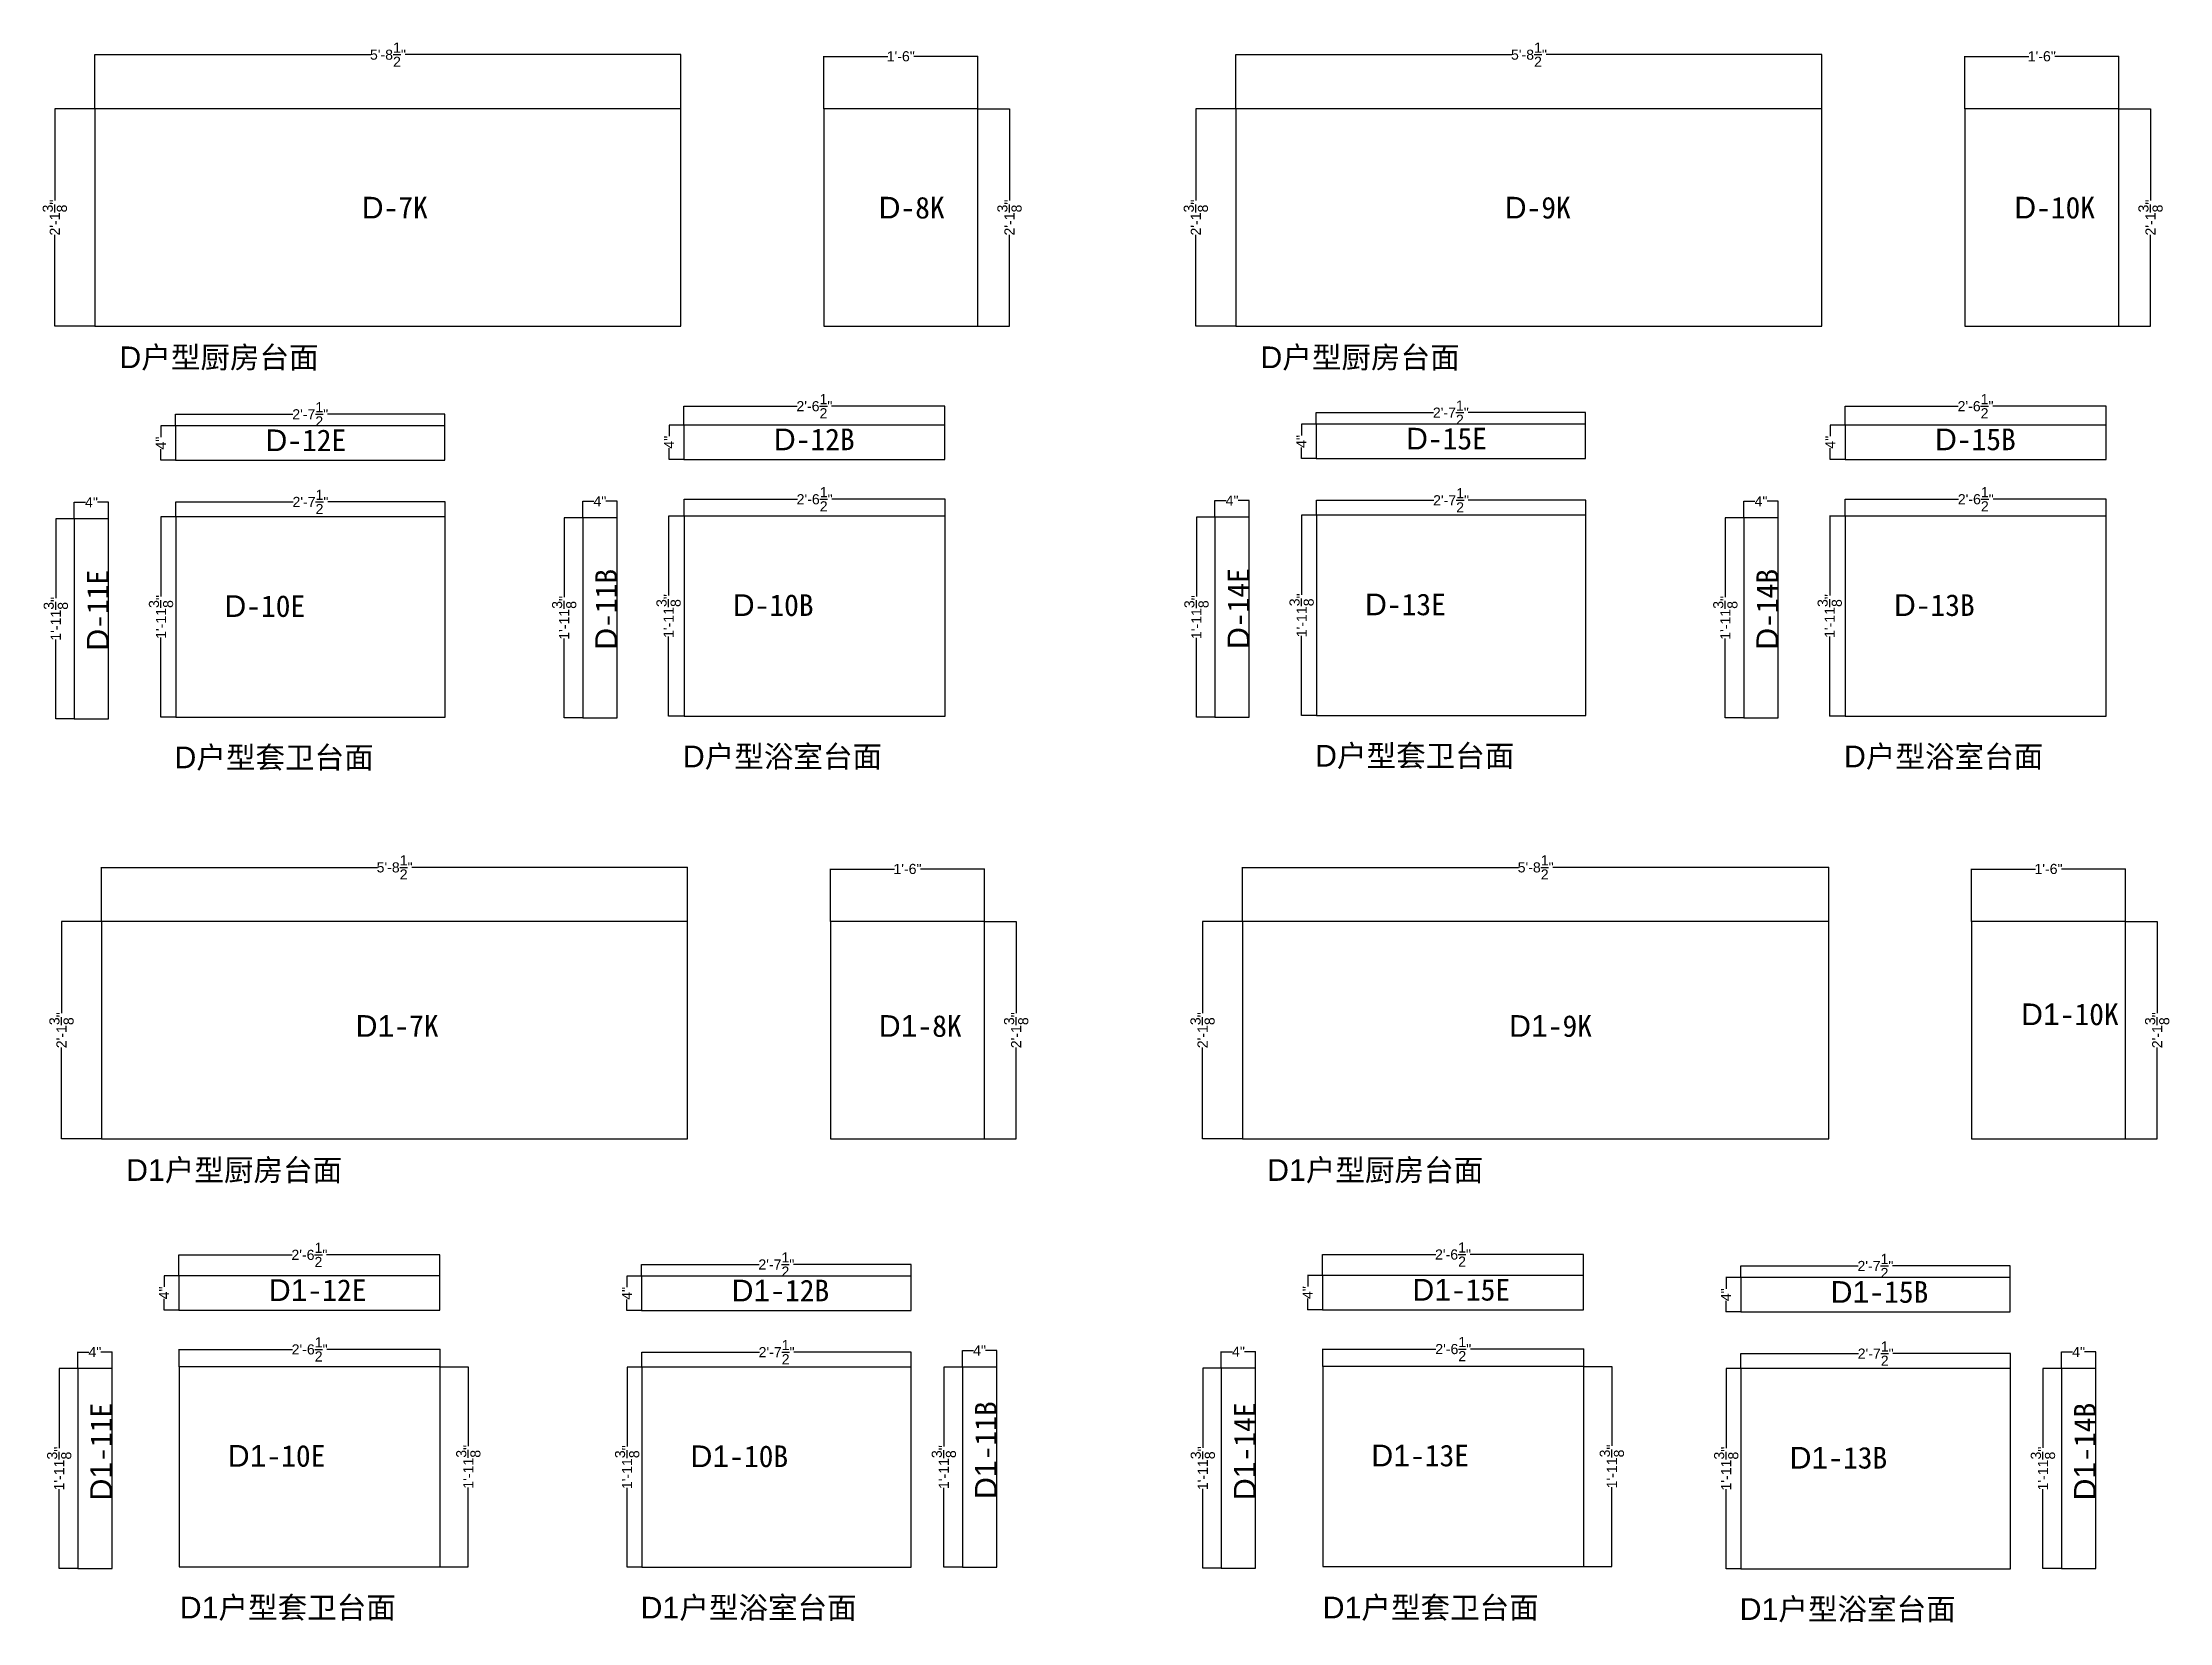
# Model space of a CAD drawing. Header units: inches. Extents: x -997106 to 39633, y -30199 to 1961.
# Drawn here: x 11623 to 17938, y -23415 to -18725 of the extents above; entities that cross this region are included whole.
import ezdxf

# ---------------------------------------------------------------- set-up
doc = ezdxf.new("R2010")
doc.units = ezdxf.units.IN
doc.header["$MEASUREMENT"] = 0
doc.layers.get('Defpoints').update_dxf_attribs({"color": 3})
doc.layers.add('编号', color=10, linetype='Continuous', plot=False)
doc.styles.get("Standard").update_dxf_attribs({"font": 'arial.ttf'})
doc.dimstyles.get("Standard").update_dxf_attribs({"dimtxt": 30, "dimasz": 1, "dimexe": 0.18, "dimexo": 0.0625, "dimgap": 0.09, "dimtad": 0, "dimtoh": 1, "dimdec": 4, "dimlfac": 0.03937, "dimzin": 0, "dimdsep": 46, "dimlunit": 4, "dimtxsty": 'Standard', "dimblk": 'ARCHTICK', "dimcen": 1, "dimadec": 0, "dimazin": 0, "dimtfac": 1, "dimtdec": 4, "dimtix": 1, "dimtofl": 0, "dimtmove": 2, "dimatfit": 3, "dimldrblk": 'ARCHTICK', "dimfxl": 1, "dimtolj": 1, "dimtzin": 0, "dimarcsym": 0})

msp = doc.modelspace()

# ---------------------------------------------------------------- texts
at = {"char_height": 64.3508622, "attachment_point": 1}
for s, insert in [('D{\\fSimSun|b0|i0|c134|p2;户型厨房台面}', (11851.6457, -19626.93736)), ('D{\\fSimSun|b0|i0|c134|p2;户型厨房台面}', (15239.36117, -19626.93736)), ('D{\\fSimSun|b0|i0|c134|p2;户型套卫台面}', (12015.09772, -20814.6801)), ('D{\\fSimSun|b0|i0|c134|p2;户型浴室台面}', (13524.52143, -20811.93766)), ('D{\\fSimSun|b0|i0|c134|p2;户型套卫台面}', (15401.59325, -20809.76862)), ('D{\\fSimSun|b0|i0|c134|p2;户型浴室台面}', (16971.90346, -20811.93766)), ('D1{\\fSimSun|b0|i0|c134|p2;户型厨房台面}', (11871.5131, -22039.58374)), ('D1{\\fSimSun|b0|i0|c134|p2;户型厨房台面}', (15259.22857, -22039.58374)), ('D1{\\fSimSun|b0|i0|c134|p2;户型套卫台面}', (12030.8547, -23338.50585)), ('D1{\\fSimSun|b0|i0|c134|p2;户型浴室台面}', (13399.04373, -23338.78511)), ('D1{\\fSimSun|b0|i0|c134|p2;户型套卫台面}', (15424.11272, -23338.50585)), ('D1{\\fSimSun|b0|i0|c134|p2;户型浴室台面}', (16662.19979, -23343.06417))]:
    msp.add_mtext(s, dxfattribs=dict(at, insert=insert))
at = {"layer": '编号', "char_height": 64.3508622, "attachment_point": 1}
for s, insert in [('D{\\fSimSun|b0|i0|c134|p2;-7K}', (12571.05844, -19182.61295)), ('D{\\fSimSun|b0|i0|c134|p2;-8K}', (14105.62237, -19182.61295)), ('D{\\fSimSun|b0|i0|c134|p2;-9K}', (15964.56866, -19182.61295)), ('D{\\fSimSun|b0|i0|c134|p2;-12E}', (12285.17921, -19873.27776)), ('D{\\fSimSun|b0|i0|c134|p2;-12B}', (13794.60293, -19870.53531)), ('D{\\fSimSun|b0|i0|c134|p2;-15E}', (15671.67474, -19868.36627)), ('D{\\fSimSun|b0|i0|c134|p2;-15B}', (17241.98496, -19870.53531)), ('D{\\fSimSun|b0|i0|c134|p2;-10E}', (12163.24716, -20365.34901)), ('D{\\fSimSun|b0|i0|c134|p2;-10B}', (13672.67087, -20362.60656)), ('D{\\fSimSun|b0|i0|c134|p2;-13E}', (15549.74269, -20360.43753)), ('D{\\fSimSun|b0|i0|c134|p2;-13B}', (17120.05291, -20362.60656)), ('D1{\\fSimSun|b0|i0|c134|p2;-10K}', (17497.5329, -21577.40115)), ('D1{\\fSimSun|b0|i0|c134|p2;-7K}', (12552.98426, -21611.99738)), ('D1{\\fSimSun|b0|i0|c134|p2;-8K}', (14106.10006, -21611.99738)), ('D1{\\fSimSun|b0|i0|c134|p2;-9K}', (15977.58168, -21611.99738)), ('D1{\\fSimSun|b0|i0|c134|p2;-12E}', (12295.19857, -22396.1035)), ('D1{\\fSimSun|b0|i0|c134|p2;-12B}', (13669.12522, -22397.38276)), ('D1{\\fSimSun|b0|i0|c134|p2;-15E}', (15690.56253, -22395.1035)), ('D1{\\fSimSun|b0|i0|c134|p2;-15B}', (16932.28129, -22401.66182)), ('D1{\\fSimSun|b0|i0|c134|p2;-10E}', (12173.26652, -22888.17476)), ('D1{\\fSimSun|b0|i0|c134|p2;-10B}', (13547.19317, -22889.45402)), ('D1{\\fSimSun|b0|i0|c134|p2;-13E}', (15568.63047, -22887.17476)), ('D1{\\fSimSun|b0|i0|c134|p2;-13B}', (16810.34924, -22893.73307))]:
    msp.add_mtext(s, dxfattribs=dict(at, insert=insert))
at = {"layer": '编号', "insert": (17477.36419, -19182.61295), "char_height": 64.3508622, "width": 194.2372759, "attachment_point": 1}
msp.add_mtext('D{\\fSimSun|b0|i0|c134|p2;-10K}', dxfattribs=at)
at = {"layer": '编号', "char_height": 64.3508622, "attachment_point": 1, "rotation": 90}
for s, insert in [('D{\\fSimSun|b0|i0|c134|p2;-11E}', (11755.13106, -20530.04406)), ('D{\\fSimSun|b0|i0|c134|p2;-11B}', (13264.55477, -20527.30161)), ('D{\\fSimSun|b0|i0|c134|p2;-14E}', (15141.62659, -20525.13257)), ('D{\\fSimSun|b0|i0|c134|p2;-14B}', (16711.93681, -20527.30161)), ('D1{\\fSimSun|b0|i0|c134|p2;-11E}', (11765.15041, -23052.8698)), ('D1{\\fSimSun|b0|i0|c134|p2;-11B}', (14391.74062, -23048.49109)), ('D1{\\fSimSun|b0|i0|c134|p2;-14E}', (15160.51437, -23051.8698)), ('D1{\\fSimSun|b0|i0|c134|p2;-14B}', (17654.89668, -23052.77014))]:
    msp.add_mtext(s, dxfattribs=dict(at, insert=insert))

# ---------------------------------------------------------------- blocks, each defined once
blk = doc.blocks.new('_ArchTick')
at = {"color": 0, "linetype": 'ByBlock', "const_width": 0.15}
blk.add_lwpolyline([(-0.5, -0.5), (0.5, 0.5)], dxfattribs=at)
blk = doc.blocks.new('*D360')
at = {"color": 0, "lineweight": -2, "transparency": 16777216}
for p, q in [((11778.9, -18921.6), (11778.9, -18760.4)), ((11778.9, -18760.6), (12598, -18760.6)), ((13518.9, -18760.6), (12699.8, -18760.6)), ((13518.9, -18921.6), (13518.9, -18760.4))]:
    blk.add_line(p, q, dxfattribs=at)
at = {"layer": 'Defpoints', "color": 0, "transparency": 16777216}
for p in [(13518.9, -18760.6), (11778.9, -18921.7), (13518.9, -18921.7)]:
    blk.add_point(p, dxfattribs=at)
at = {"color": 0, "lineweight": -2, "transparency": 16777216, "rotation": 180}
blk.add_blockref('_ArchTick', (11778.9, -18760.6), dxfattribs=at)
at = {"color": 0, "lineweight": -2, "transparency": 16777216}
blk.add_blockref('_ArchTick', (13518.9, -18760.6), dxfattribs=at)
at = {"color": 0, "transparency": 16777216, "insert": (12648.9, -18760.6), "char_height": 30, "attachment_point": 5}
blk.add_mtext('\\A1;5\'-8{\\H1x;\\S1/2;}"', dxfattribs=at)
blk = doc.blocks.new('*D361')
at = {"color": 0, "lineweight": -2, "transparency": 16777216}
for p, q in [((11778.8, -18921.7), (11659.7, -18921.7)), ((11659.9, -18921.7), (11659.9, -19193.1)), ((11659.9, -19566.7), (11659.9, -19295.3)), ((11778.8, -19566.7), (11659.7, -19566.7))]:
    blk.add_line(p, q, dxfattribs=at)
at = {"layer": 'Defpoints', "color": 0, "transparency": 16777216}
for p in [(11778.9, -18921.7), (11659.9, -19566.7), (11778.9, -19566.7)]:
    blk.add_point(p, dxfattribs=at)
at = {"color": 0, "lineweight": -2, "transparency": 16777216}
for p, rotation in [((11659.9, -18921.7), 90), ((11659.9, -19566.7), 270)]:
    blk.add_blockref('_ArchTick', p, dxfattribs=dict(at, rotation=rotation))
at = {"color": 0, "transparency": 16777216, "insert": (11659.9, -19244.2), "char_height": 30, "attachment_point": 5, "rotation": 90}
blk.add_mtext('\\A1;2\'-1{\\H1x;\\S3/8;}"', dxfattribs=at)
blk = doc.blocks.new('*D362')
at = {"color": 0, "lineweight": -2, "transparency": 16777216}
for p, q in [((13943, -18921.6), (13943, -18765.4)), ((13943, -18765.6), (14132.9, -18765.6)), ((14400, -18765.6), (14210, -18765.6)), ((14400, -18921.6), (14400, -18765.4))]:
    blk.add_line(p, q, dxfattribs=at)
at = {"layer": 'Defpoints', "color": 0, "transparency": 16777216}
for p in [(14400, -18765.6), (13943, -18921.7), (14400, -18921.7)]:
    blk.add_point(p, dxfattribs=at)
at = {"color": 0, "lineweight": -2, "transparency": 16777216, "rotation": 180}
blk.add_blockref('_ArchTick', (13943, -18765.6), dxfattribs=at)
at = {"color": 0, "lineweight": -2, "transparency": 16777216}
blk.add_blockref('_ArchTick', (14400, -18765.6), dxfattribs=at)
at = {"color": 0, "transparency": 16777216, "insert": (14171.5, -18765.6), "char_height": 30, "attachment_point": 5}
blk.add_mtext('\\A1;1\'-6"', dxfattribs=at)
blk = doc.blocks.new('*D363')
at = {"color": 0, "lineweight": -2, "transparency": 16777216}
for p, q in [((14400.1, -18921.7), (14494.4, -18921.7)), ((14494.2, -18921.7), (14494.2, -19193.1)), ((14494.2, -19566.7), (14494.2, -19295.3)), ((14400.1, -19566.7), (14494.4, -19566.7))]:
    blk.add_line(p, q, dxfattribs=at)
at = {"layer": 'Defpoints', "color": 0, "transparency": 16777216}
for p in [(14400, -18921.7), (14400, -19566.7), (14494.2, -19566.7)]:
    blk.add_point(p, dxfattribs=at)
at = {"color": 0, "lineweight": -2, "transparency": 16777216}
for p, rotation in [((14494.2, -18921.7), 90), ((14494.2, -19566.7), 270)]:
    blk.add_blockref('_ArchTick', p, dxfattribs=dict(at, rotation=rotation))
at = {"color": 0, "transparency": 16777216, "insert": (14494.2, -19244.2), "char_height": 30, "attachment_point": 5, "rotation": 90}
blk.add_mtext('\\A1;2\'-1{\\H1x;\\S3/8;}"', dxfattribs=at)
blk = doc.blocks.new('*D364')
at = {"color": 0, "lineweight": -2, "transparency": 16777216}
for p, q in [((15166.6, -18921.6), (15166.6, -18760.4)), ((15166.6, -18760.6), (15985.7, -18760.6)), ((16906.6, -18760.6), (16087.5, -18760.6)), ((16906.6, -18921.6), (16906.6, -18760.4))]:
    blk.add_line(p, q, dxfattribs=at)
at = {"layer": 'Defpoints', "color": 0, "transparency": 16777216}
for p in [(16906.6, -18760.6), (15166.6, -18921.7), (16906.6, -18921.7)]:
    blk.add_point(p, dxfattribs=at)
at = {"color": 0, "lineweight": -2, "transparency": 16777216, "rotation": 180}
blk.add_blockref('_ArchTick', (15166.6, -18760.6), dxfattribs=at)
at = {"color": 0, "lineweight": -2, "transparency": 16777216}
blk.add_blockref('_ArchTick', (16906.6, -18760.6), dxfattribs=at)
at = {"color": 0, "transparency": 16777216, "insert": (16036.6, -18760.6), "char_height": 30, "attachment_point": 5}
blk.add_mtext('\\A1;5\'-8{\\H1x;\\S1/2;}"', dxfattribs=at)
blk = doc.blocks.new('*D365')
at = {"color": 0, "lineweight": -2, "transparency": 16777216}
for p, q in [((15166.5, -18921.7), (15047.4, -18921.7)), ((15047.6, -18921.7), (15047.6, -19193.1)), ((15047.6, -19566.7), (15047.6, -19295.3)), ((15166.5, -19566.7), (15047.4, -19566.7))]:
    blk.add_line(p, q, dxfattribs=at)
at = {"layer": 'Defpoints', "color": 0, "transparency": 16777216}
for p in [(15166.6, -18921.7), (15047.6, -19566.7), (15166.6, -19566.7)]:
    blk.add_point(p, dxfattribs=at)
at = {"color": 0, "lineweight": -2, "transparency": 16777216}
for p, rotation in [((15047.6, -18921.7), 90), ((15047.6, -19566.7), 270)]:
    blk.add_blockref('_ArchTick', p, dxfattribs=dict(at, rotation=rotation))
at = {"color": 0, "transparency": 16777216, "insert": (15047.6, -19244.2), "char_height": 30, "attachment_point": 5, "rotation": 90}
blk.add_mtext('\\A1;2\'-1{\\H1x;\\S3/8;}"', dxfattribs=at)
blk = doc.blocks.new('*D366')
at = {"color": 0, "lineweight": -2, "transparency": 16777216}
for p, q in [((17330.7, -18921.6), (17330.7, -18765.4)), ((17330.7, -18765.6), (17520.7, -18765.6)), ((17787.7, -18765.6), (17597.8, -18765.6)), ((17787.7, -18921.6), (17787.7, -18765.4))]:
    blk.add_line(p, q, dxfattribs=at)
at = {"layer": 'Defpoints', "color": 0, "transparency": 16777216}
for p in [(17787.7, -18765.6), (17330.7, -18921.7), (17787.7, -18921.7)]:
    blk.add_point(p, dxfattribs=at)
at = {"color": 0, "lineweight": -2, "transparency": 16777216, "rotation": 180}
blk.add_blockref('_ArchTick', (17330.7, -18765.6), dxfattribs=at)
at = {"color": 0, "lineweight": -2, "transparency": 16777216}
blk.add_blockref('_ArchTick', (17787.7, -18765.6), dxfattribs=at)
at = {"color": 0, "transparency": 16777216, "insert": (17559.2, -18765.6), "char_height": 30, "attachment_point": 5}
blk.add_mtext('\\A1;1\'-6"', dxfattribs=at)
blk = doc.blocks.new('*D367')
at = {"color": 0, "lineweight": -2, "transparency": 16777216}
for p, q in [((17787.8, -18921.7), (17882.1, -18921.7)), ((17882, -18921.7), (17882, -19193.1)), ((17882, -19566.7), (17882, -19295.3)), ((17787.8, -19566.7), (17882.1, -19566.7))]:
    blk.add_line(p, q, dxfattribs=at)
at = {"layer": 'Defpoints', "color": 0, "transparency": 16777216}
for p in [(17787.7, -18921.7), (17787.7, -19566.7), (17882, -19566.7)]:
    blk.add_point(p, dxfattribs=at)
at = {"color": 0, "lineweight": -2, "transparency": 16777216}
for p, rotation in [((17882, -18921.7), 90), ((17882, -19566.7), 270)]:
    blk.add_blockref('_ArchTick', p, dxfattribs=dict(at, rotation=rotation))
at = {"color": 0, "transparency": 16777216, "insert": (17882, -19244.2), "char_height": 30, "attachment_point": 5, "rotation": 90}
blk.add_mtext('\\A1;2\'-1{\\H1x;\\S3/8;}"', dxfattribs=at)
blk = doc.blocks.new('*D400')
at = {"color": 0, "lineweight": -2, "transparency": 16777216}
for p, q in [((11798.7, -21334.3), (11798.7, -21173.1)), ((11798.7, -21173.3), (12617.8, -21173.3)), ((13538.7, -21173.3), (12719.6, -21173.3)), ((13538.7, -21334.3), (13538.7, -21173.1))]:
    blk.add_line(p, q, dxfattribs=at)
at = {"layer": 'Defpoints', "color": 0, "transparency": 16777216}
for p in [(13538.7, -21173.3), (11798.7, -21334.3), (13538.7, -21334.3)]:
    blk.add_point(p, dxfattribs=at)
at = {"color": 0, "lineweight": -2, "transparency": 16777216, "rotation": 180}
blk.add_blockref('_ArchTick', (11798.7, -21173.3), dxfattribs=at)
at = {"color": 0, "lineweight": -2, "transparency": 16777216}
blk.add_blockref('_ArchTick', (13538.7, -21173.3), dxfattribs=at)
at = {"color": 0, "transparency": 16777216, "insert": (12668.7, -21173.3), "char_height": 30, "attachment_point": 5}
blk.add_mtext('\\A1;5\'-8{\\H1x;\\S1/2;}"', dxfattribs=at)
blk = doc.blocks.new('*D401')
at = {"color": 0, "lineweight": -2, "transparency": 16777216}
for p, q in [((11798.7, -21334.3), (11679.6, -21334.3)), ((11679.7, -21334.3), (11679.7, -21605.7)), ((11679.7, -21979.3), (11679.7, -21707.9)), ((11798.7, -21979.3), (11679.6, -21979.3))]:
    blk.add_line(p, q, dxfattribs=at)
at = {"layer": 'Defpoints', "color": 0, "transparency": 16777216}
for p in [(11798.7, -21334.3), (11679.7, -21979.3), (11798.7, -21979.3)]:
    blk.add_point(p, dxfattribs=at)
at = {"color": 0, "lineweight": -2, "transparency": 16777216}
for p, rotation in [((11679.7, -21334.3), 90), ((11679.7, -21979.3), 270)]:
    blk.add_blockref('_ArchTick', p, dxfattribs=dict(at, rotation=rotation))
at = {"color": 0, "transparency": 16777216, "insert": (11679.7, -21656.8), "char_height": 30, "attachment_point": 5, "rotation": 90}
blk.add_mtext('\\A1;2\'-1{\\H1x;\\S3/8;}"', dxfattribs=at)
blk = doc.blocks.new('*D402')
at = {"color": 0, "lineweight": -2, "transparency": 16777216}
for p, q in [((13962.9, -21334.3), (13962.9, -21178)), ((13962.9, -21178.2), (14152.8, -21178.2)), ((14419.9, -21178.2), (14229.9, -21178.2)), ((14419.9, -21334.3), (14419.9, -21178))]:
    blk.add_line(p, q, dxfattribs=at)
at = {"layer": 'Defpoints', "color": 0, "transparency": 16777216}
for p in [(14419.9, -21178.2), (13962.9, -21334.3), (14419.9, -21334.3)]:
    blk.add_point(p, dxfattribs=at)
at = {"color": 0, "lineweight": -2, "transparency": 16777216, "rotation": 180}
blk.add_blockref('_ArchTick', (13962.9, -21178.2), dxfattribs=at)
at = {"color": 0, "lineweight": -2, "transparency": 16777216}
blk.add_blockref('_ArchTick', (14419.9, -21178.2), dxfattribs=at)
at = {"color": 0, "transparency": 16777216, "insert": (14191.4, -21178.2), "char_height": 30, "attachment_point": 5}
blk.add_mtext('\\A1;1\'-6"', dxfattribs=at)
blk = doc.blocks.new('*D403')
at = {"color": 0, "lineweight": -2, "transparency": 16777216}
for p, q in [((14419.9, -21334.3), (14514.3, -21334.3)), ((14514.1, -21334.3), (14514.1, -21605.7)), ((14514.1, -21979.3), (14514.1, -21707.9)), ((14419.9, -21979.3), (14514.3, -21979.3))]:
    blk.add_line(p, q, dxfattribs=at)
at = {"layer": 'Defpoints', "color": 0, "transparency": 16777216}
for p in [(14419.9, -21334.3), (14419.9, -21979.3), (14514.1, -21979.3)]:
    blk.add_point(p, dxfattribs=at)
at = {"color": 0, "lineweight": -2, "transparency": 16777216}
for p, rotation in [((14514.1, -21334.3), 90), ((14514.1, -21979.3), 270)]:
    blk.add_blockref('_ArchTick', p, dxfattribs=dict(at, rotation=rotation))
at = {"color": 0, "transparency": 16777216, "insert": (14514.1, -21656.8), "char_height": 30, "attachment_point": 5, "rotation": 90}
blk.add_mtext('\\A1;2\'-1{\\H1x;\\S3/8;}"', dxfattribs=at)
blk = doc.blocks.new('*D404')
at = {"color": 0, "lineweight": -2, "transparency": 16777216}
for p, q in [((15186.5, -21334.3), (15186.5, -21173.1)), ((15186.5, -21173.3), (16005.6, -21173.3)), ((16926.5, -21173.3), (16107.4, -21173.3)), ((16926.5, -21334.3), (16926.5, -21173.1))]:
    blk.add_line(p, q, dxfattribs=at)
at = {"layer": 'Defpoints', "color": 0, "transparency": 16777216}
for p in [(16926.5, -21173.3), (15186.5, -21334.3), (16926.5, -21334.3)]:
    blk.add_point(p, dxfattribs=at)
at = {"color": 0, "lineweight": -2, "transparency": 16777216, "rotation": 180}
blk.add_blockref('_ArchTick', (15186.5, -21173.3), dxfattribs=at)
at = {"color": 0, "lineweight": -2, "transparency": 16777216}
blk.add_blockref('_ArchTick', (16926.5, -21173.3), dxfattribs=at)
at = {"color": 0, "transparency": 16777216, "insert": (16056.5, -21173.3), "char_height": 30, "attachment_point": 5}
blk.add_mtext('\\A1;5\'-8{\\H1x;\\S1/2;}"', dxfattribs=at)
blk = doc.blocks.new('*D405')
at = {"color": 0, "lineweight": -2, "transparency": 16777216}
for p, q in [((15186.4, -21334.3), (15067.3, -21334.3)), ((15067.5, -21334.3), (15067.5, -21605.7)), ((15067.5, -21979.3), (15067.5, -21707.9)), ((15186.4, -21979.3), (15067.3, -21979.3))]:
    blk.add_line(p, q, dxfattribs=at)
at = {"layer": 'Defpoints', "color": 0, "transparency": 16777216}
for p in [(15186.5, -21334.3), (15067.5, -21979.3), (15186.5, -21979.3)]:
    blk.add_point(p, dxfattribs=at)
at = {"color": 0, "lineweight": -2, "transparency": 16777216}
for p, rotation in [((15067.5, -21334.3), 90), ((15067.5, -21979.3), 270)]:
    blk.add_blockref('_ArchTick', p, dxfattribs=dict(at, rotation=rotation))
at = {"color": 0, "transparency": 16777216, "insert": (15067.5, -21656.8), "char_height": 30, "attachment_point": 5, "rotation": 90}
blk.add_mtext('\\A1;2\'-1{\\H1x;\\S3/8;}"', dxfattribs=at)
blk = doc.blocks.new('*D406')
at = {"color": 0, "lineweight": -2, "transparency": 16777216}
for p, q in [((17350.6, -21334.3), (17350.6, -21178)), ((17350.6, -21178.2), (17540.5, -21178.2)), ((17807.6, -21178.2), (17617.6, -21178.2)), ((17807.6, -21334.3), (17807.6, -21178))]:
    blk.add_line(p, q, dxfattribs=at)
at = {"layer": 'Defpoints', "color": 0, "transparency": 16777216}
for p in [(17807.6, -21178.2), (17350.6, -21334.3), (17807.6, -21334.3)]:
    blk.add_point(p, dxfattribs=at)
at = {"color": 0, "lineweight": -2, "transparency": 16777216, "rotation": 180}
blk.add_blockref('_ArchTick', (17350.6, -21178.2), dxfattribs=at)
at = {"color": 0, "lineweight": -2, "transparency": 16777216}
blk.add_blockref('_ArchTick', (17807.6, -21178.2), dxfattribs=at)
at = {"color": 0, "transparency": 16777216, "insert": (17579.1, -21178.2), "char_height": 30, "attachment_point": 5}
blk.add_mtext('\\A1;1\'-6"', dxfattribs=at)
blk = doc.blocks.new('*D407')
at = {"color": 0, "lineweight": -2, "transparency": 16777216}
for p, q in [((17807.6, -21334.3), (17902, -21334.3)), ((17901.8, -21334.3), (17901.8, -21605.7)), ((17901.8, -21979.3), (17901.8, -21707.9)), ((17807.6, -21979.3), (17902, -21979.3))]:
    blk.add_line(p, q, dxfattribs=at)
at = {"layer": 'Defpoints', "color": 0, "transparency": 16777216}
for p in [(17807.6, -21334.3), (17807.6, -21979.3), (17901.8, -21979.3)]:
    blk.add_point(p, dxfattribs=at)
at = {"color": 0, "lineweight": -2, "transparency": 16777216}
for p, rotation in [((17901.8, -21334.3), 90), ((17901.8, -21979.3), 270)]:
    blk.add_blockref('_ArchTick', p, dxfattribs=dict(at, rotation=rotation))
at = {"color": 0, "transparency": 16777216, "insert": (17901.8, -21656.8), "char_height": 30, "attachment_point": 5, "rotation": 90}
blk.add_mtext('\\A1;2\'-1{\\H1x;\\S3/8;}"', dxfattribs=at)
blk = doc.blocks.new('*D616')
at = {"color": 0, "lineweight": -2, "transparency": 16777216}
for p, q in [((12028.9, -22655.7), (12028.9, -22604.1)), ((12028.9, -22604.3), (12365.3, -22604.3)), ((12803.9, -22604.3), (12467.6, -22604.3)), ((12803.9, -22655.7), (12803.9, -22604.1))]:
    blk.add_line(p, q, dxfattribs=at)
at = {"layer": 'Defpoints', "color": 0, "transparency": 16777216}
for p in [(12803.9, -22604.3), (12028.9, -22655.8), (12803.9, -22655.8)]:
    blk.add_point(p, dxfattribs=at)
at = {"color": 0, "lineweight": -2, "transparency": 16777216, "rotation": 180}
blk.add_blockref('_ArchTick', (12028.9, -22604.3), dxfattribs=at)
at = {"color": 0, "lineweight": -2, "transparency": 16777216}
blk.add_blockref('_ArchTick', (12803.9, -22604.3), dxfattribs=at)
at = {"color": 0, "transparency": 16777216, "insert": (12416.4, -22604.3), "char_height": 30, "attachment_point": 5}
blk.add_mtext('\\A1;2\'-6{\\H1x;\\S1/2;}"', dxfattribs=at)
blk = doc.blocks.new('*D617')
at = {"color": 0, "lineweight": -2, "transparency": 16777216}
for p, q in [((12804, -22655.8), (12887.6, -22655.8)), ((12887.5, -22655.8), (12887.5, -22891.7)), ((12887.5, -23249.8), (12887.5, -23013.9)), ((12804, -23249.8), (12887.6, -23249.8))]:
    blk.add_line(p, q, dxfattribs=at)
at = {"layer": 'Defpoints', "color": 0, "transparency": 16777216}
for p in [(12803.9, -22655.8), (12803.9, -23249.8), (12887.5, -23249.8)]:
    blk.add_point(p, dxfattribs=at)
at = {"color": 0, "lineweight": -2, "transparency": 16777216}
for p, rotation in [((12887.5, -22655.8), 90), ((12887.5, -23249.8), 270)]:
    blk.add_blockref('_ArchTick', p, dxfattribs=dict(at, rotation=rotation))
at = {"color": 0, "transparency": 16777216, "insert": (12887.5, -22952.8), "char_height": 30, "attachment_point": 5, "rotation": 90}
blk.add_mtext('\\A1;1\'-11{\\H1x;\\S3/8;}"', dxfattribs=at)
blk = doc.blocks.new('*D618')
at = {"color": 0, "lineweight": -2, "transparency": 16777216}
for p, q in [((11727.7, -22661.2), (11672.6, -22661.2)), ((11672.8, -22661.2), (11672.8, -22897.1)), ((11672.8, -23255.2), (11672.8, -23019.3)), ((11727.7, -23255.2), (11672.6, -23255.2))]:
    blk.add_line(p, q, dxfattribs=at)
at = {"layer": 'Defpoints', "color": 0, "transparency": 16777216}
for p in [(11727.8, -22661.2), (11672.8, -23255.2), (11727.8, -23255.2)]:
    blk.add_point(p, dxfattribs=at)
at = {"color": 0, "lineweight": -2, "transparency": 16777216}
for p, rotation in [((11672.8, -22661.2), 90), ((11672.8, -23255.2), 270)]:
    blk.add_blockref('_ArchTick', p, dxfattribs=dict(at, rotation=rotation))
at = {"color": 0, "transparency": 16777216, "insert": (11672.8, -22958.2), "char_height": 30, "attachment_point": 5, "rotation": 90}
blk.add_mtext('\\A1;1\'-11{\\H1x;\\S3/8;}"', dxfattribs=at)
blk = doc.blocks.new('*D619')
at = {"color": 0, "lineweight": -2, "transparency": 16777216}
for p, q in [((11727.8, -22661.1), (11727.8, -22611.9)), ((11727.8, -22612.1), (11760.8, -22612.1)), ((11829.8, -22612.1), (11796.7, -22612.1)), ((11829.8, -22661.1), (11829.8, -22611.9))]:
    blk.add_line(p, q, dxfattribs=at)
at = {"layer": 'Defpoints', "color": 0, "transparency": 16777216}
for p in [(11727.8, -22661.2), (11829.8, -22612.1), (11829.8, -22661.2)]:
    blk.add_point(p, dxfattribs=at)
at = {"color": 0, "lineweight": -2, "transparency": 16777216, "rotation": 180}
blk.add_blockref('_ArchTick', (11727.8, -22612.1), dxfattribs=at)
at = {"color": 0, "lineweight": -2, "transparency": 16777216}
blk.add_blockref('_ArchTick', (11829.8, -22612.1), dxfattribs=at)
at = {"color": 0, "transparency": 16777216, "insert": (11778.8, -22612.1), "char_height": 30, "attachment_point": 5}
blk.add_mtext('\\A1;4"', dxfattribs=at)
blk = doc.blocks.new('*D620')
at = {"color": 0, "lineweight": -2, "transparency": 16777216}
for p, q in [((12028.1, -22385.7), (11984.1, -22385.7)), ((11984.3, -22385.7), (11984.3, -22418.7)), ((11984.3, -22487.7), (11984.3, -22454.6)), ((12028.1, -22487.7), (11984.1, -22487.7))]:
    blk.add_line(p, q, dxfattribs=at)
at = {"layer": 'Defpoints', "color": 0, "transparency": 16777216}
for p in [(12028.2, -22385.7), (11984.3, -22487.7), (12028.2, -22487.7)]:
    blk.add_point(p, dxfattribs=at)
at = {"color": 0, "lineweight": -2, "transparency": 16777216}
for p, rotation in [((11984.3, -22385.7), 90), ((11984.3, -22487.7), 270)]:
    blk.add_blockref('_ArchTick', p, dxfattribs=dict(at, rotation=rotation))
at = {"color": 0, "transparency": 16777216, "insert": (11984.3, -22436.7), "char_height": 30, "attachment_point": 5, "rotation": 90}
blk.add_mtext('\\A1;4"', dxfattribs=at)
blk = doc.blocks.new('*D621')
at = {"color": 0, "lineweight": -2, "transparency": 16777216}
for p, q in [((12028.2, -22385.6), (12028.2, -22323.6)), ((12028.2, -22323.7), (12364.5, -22323.7)), ((12803.2, -22323.7), (12466.8, -22323.7)), ((12803.2, -22385.6), (12803.2, -22323.6))]:
    blk.add_line(p, q, dxfattribs=at)
at = {"layer": 'Defpoints', "color": 0, "transparency": 16777216}
for p in [(12803.2, -22323.7), (12028.2, -22385.7), (12803.2, -22385.7)]:
    blk.add_point(p, dxfattribs=at)
at = {"color": 0, "lineweight": -2, "transparency": 16777216, "rotation": 180}
blk.add_blockref('_ArchTick', (12028.2, -22323.7), dxfattribs=at)
at = {"color": 0, "lineweight": -2, "transparency": 16777216}
blk.add_blockref('_ArchTick', (12803.2, -22323.7), dxfattribs=at)
at = {"color": 0, "transparency": 16777216, "insert": (12415.7, -22323.7), "char_height": 30, "attachment_point": 5}
blk.add_mtext('\\A1;2\'-6{\\H1x;\\S1/2;}"', dxfattribs=at)
blk = doc.blocks.new('*D622')
at = {"color": 0, "lineweight": -2, "transparency": 16777216}
for p, q in [((15424.3, -22654.7), (15424.3, -22603.1)), ((15424.3, -22603.3), (15760.6, -22603.3)), ((16199.3, -22603.3), (15862.9, -22603.3)), ((16199.3, -22654.7), (16199.3, -22603.1))]:
    blk.add_line(p, q, dxfattribs=at)
at = {"layer": 'Defpoints', "color": 0, "transparency": 16777216}
for p in [(16199.3, -22603.3), (15424.3, -22654.8), (16199.3, -22654.8)]:
    blk.add_point(p, dxfattribs=at)
at = {"color": 0, "lineweight": -2, "transparency": 16777216, "rotation": 180}
blk.add_blockref('_ArchTick', (15424.3, -22603.3), dxfattribs=at)
at = {"color": 0, "lineweight": -2, "transparency": 16777216}
blk.add_blockref('_ArchTick', (16199.3, -22603.3), dxfattribs=at)
at = {"color": 0, "transparency": 16777216, "insert": (15811.8, -22603.3), "char_height": 30, "attachment_point": 5}
blk.add_mtext('\\A1;2\'-6{\\H1x;\\S1/2;}"', dxfattribs=at)
blk = doc.blocks.new('*D623')
at = {"color": 0, "lineweight": -2, "transparency": 16777216}
for p, q in [((16199.3, -22654.8), (16283, -22654.8)), ((16282.8, -22654.8), (16282.8, -22890.7)), ((16282.8, -23248.8), (16282.8, -23012.9)), ((16199.3, -23248.8), (16283, -23248.8))]:
    blk.add_line(p, q, dxfattribs=at)
at = {"layer": 'Defpoints', "color": 0, "transparency": 16777216}
for p in [(16199.3, -22654.8), (16199.3, -23248.8), (16282.8, -23248.8)]:
    blk.add_point(p, dxfattribs=at)
at = {"color": 0, "lineweight": -2, "transparency": 16777216}
for p, rotation in [((16282.8, -22654.8), 90), ((16282.8, -23248.8), 270)]:
    blk.add_blockref('_ArchTick', p, dxfattribs=dict(at, rotation=rotation))
at = {"color": 0, "transparency": 16777216, "insert": (16282.8, -22951.8), "char_height": 30, "attachment_point": 5, "rotation": 90}
blk.add_mtext('\\A1;1\'-11{\\H1x;\\S3/8;}"', dxfattribs=at)
blk = doc.blocks.new('*D624')
at = {"color": 0, "lineweight": -2, "transparency": 16777216}
for p, q in [((15123.1, -22660.2), (15068, -22660.2)), ((15068.2, -22660.2), (15068.2, -22896.1)), ((15068.2, -23254.2), (15068.2, -23018.3)), ((15123.1, -23254.2), (15068, -23254.2))]:
    blk.add_line(p, q, dxfattribs=at)
at = {"layer": 'Defpoints', "color": 0, "transparency": 16777216}
for p in [(15123.1, -22660.2), (15068.2, -23254.2), (15123.1, -23254.2)]:
    blk.add_point(p, dxfattribs=at)
at = {"color": 0, "lineweight": -2, "transparency": 16777216}
for p, rotation in [((15068.2, -22660.2), 90), ((15068.2, -23254.2), 270)]:
    blk.add_blockref('_ArchTick', p, dxfattribs=dict(at, rotation=rotation))
at = {"color": 0, "transparency": 16777216, "insert": (15068.2, -22957.2), "char_height": 30, "attachment_point": 5, "rotation": 90}
blk.add_mtext('\\A1;1\'-11{\\H1x;\\S3/8;}"', dxfattribs=at)
blk = doc.blocks.new('*D625')
at = {"color": 0, "lineweight": -2, "transparency": 16777216}
for p, q in [((15123.1, -22660.1), (15123.1, -22610.9)), ((15123.1, -22611.1), (15156.2, -22611.1)), ((15225.1, -22611.1), (15192.1, -22611.1)), ((15225.1, -22660.1), (15225.1, -22610.9))]:
    blk.add_line(p, q, dxfattribs=at)
at = {"layer": 'Defpoints', "color": 0, "transparency": 16777216}
for p in [(15123.1, -22660.2), (15225.1, -22611.1), (15225.1, -22660.2)]:
    blk.add_point(p, dxfattribs=at)
at = {"color": 0, "lineweight": -2, "transparency": 16777216, "rotation": 180}
blk.add_blockref('_ArchTick', (15123.1, -22611.1), dxfattribs=at)
at = {"color": 0, "lineweight": -2, "transparency": 16777216}
blk.add_blockref('_ArchTick', (15225.1, -22611.1), dxfattribs=at)
at = {"color": 0, "transparency": 16777216, "insert": (15174.1, -22611.1), "char_height": 30, "attachment_point": 5}
blk.add_mtext('\\A1;4"', dxfattribs=at)
blk = doc.blocks.new('*D626')
at = {"color": 0, "lineweight": -2, "transparency": 16777216}
for p, q in [((15423.5, -22384.7), (15379.5, -22384.7)), ((15379.7, -22384.7), (15379.7, -22417.7)), ((15379.7, -22486.7), (15379.7, -22453.6)), ((15423.5, -22486.7), (15379.5, -22486.7))]:
    blk.add_line(p, q, dxfattribs=at)
at = {"layer": 'Defpoints', "color": 0, "transparency": 16777216}
for p in [(15423.6, -22384.7), (15379.7, -22486.7), (15423.6, -22486.7)]:
    blk.add_point(p, dxfattribs=at)
at = {"color": 0, "lineweight": -2, "transparency": 16777216}
for p, rotation in [((15379.7, -22384.7), 90), ((15379.7, -22486.7), 270)]:
    blk.add_blockref('_ArchTick', p, dxfattribs=dict(at, rotation=rotation))
at = {"color": 0, "transparency": 16777216, "insert": (15379.7, -22435.7), "char_height": 30, "attachment_point": 5, "rotation": 90}
blk.add_mtext('\\A1;4"', dxfattribs=at)
blk = doc.blocks.new('*D627')
at = {"color": 0, "lineweight": -2, "transparency": 16777216}
for p, q in [((15423.6, -22384.6), (15423.6, -22322.6)), ((15423.6, -22322.7), (15759.9, -22322.7)), ((16198.6, -22322.7), (15862.2, -22322.7)), ((16198.6, -22384.6), (16198.6, -22322.6))]:
    blk.add_line(p, q, dxfattribs=at)
at = {"layer": 'Defpoints', "color": 0, "transparency": 16777216}
for p in [(16198.6, -22322.7), (15423.6, -22384.7), (16198.6, -22384.7)]:
    blk.add_point(p, dxfattribs=at)
at = {"color": 0, "lineweight": -2, "transparency": 16777216, "rotation": 180}
blk.add_blockref('_ArchTick', (15423.6, -22322.7), dxfattribs=at)
at = {"color": 0, "lineweight": -2, "transparency": 16777216}
blk.add_blockref('_ArchTick', (16198.6, -22322.7), dxfattribs=at)
at = {"color": 0, "transparency": 16777216, "insert": (15811.1, -22322.7), "char_height": 30, "attachment_point": 5}
blk.add_mtext('\\A1;2\'-6{\\H1x;\\S1/2;}"', dxfattribs=at)
blk = doc.blocks.new('*D682')
at = {"color": 0, "lineweight": -2, "transparency": 16777216}
for p, q in [((11717.7, -20138.4), (11662.6, -20138.4)), ((11662.8, -20138.4), (11662.8, -20374.3)), ((11662.8, -20732.4), (11662.8, -20496.5)), ((11717.7, -20732.4), (11662.6, -20732.4))]:
    blk.add_line(p, q, dxfattribs=at)
at = {"layer": 'Defpoints', "color": 0, "transparency": 16777216}
for p in [(11717.7, -20138.4), (11662.8, -20732.4), (11717.7, -20732.4)]:
    blk.add_point(p, dxfattribs=at)
at = {"color": 0, "lineweight": -2, "transparency": 16777216}
for p, rotation in [((11662.8, -20138.4), 90), ((11662.8, -20732.4), 270)]:
    blk.add_blockref('_ArchTick', p, dxfattribs=dict(at, rotation=rotation))
at = {"color": 0, "transparency": 16777216, "insert": (11662.8, -20435.4), "char_height": 30, "attachment_point": 5, "rotation": 90}
blk.add_mtext('\\A1;1\'-11{\\H1x;\\S3/8;}"', dxfattribs=at)
blk = doc.blocks.new('*D683')
at = {"color": 0, "lineweight": -2, "transparency": 16777216}
for p, q in [((11717.7, -20138.3), (11717.7, -20089.1)), ((11717.7, -20089.3), (11750.8, -20089.3)), ((11819.7, -20089.3), (11786.7, -20089.3)), ((11819.7, -20138.3), (11819.7, -20089.1))]:
    blk.add_line(p, q, dxfattribs=at)
at = {"layer": 'Defpoints', "color": 0, "transparency": 16777216}
for p in [(11717.7, -20138.4), (11819.7, -20089.3), (11819.7, -20138.4)]:
    blk.add_point(p, dxfattribs=at)
at = {"color": 0, "lineweight": -2, "transparency": 16777216, "rotation": 180}
blk.add_blockref('_ArchTick', (11717.7, -20089.3), dxfattribs=at)
at = {"color": 0, "lineweight": -2, "transparency": 16777216}
blk.add_blockref('_ArchTick', (11819.7, -20089.3), dxfattribs=at)
at = {"color": 0, "transparency": 16777216, "insert": (11768.7, -20089.3), "char_height": 30, "attachment_point": 5}
blk.add_mtext('\\A1;4"', dxfattribs=at)
blk = doc.blocks.new('*D684')
at = {"color": 0, "lineweight": -2, "transparency": 16777216}
for p, q in [((12018.9, -20132.9), (12018.9, -20088.2)), ((12018.9, -20088.4), (12367.7, -20088.4)), ((12818.9, -20088.4), (12470.1, -20088.4)), ((12818.9, -20132.9), (12818.9, -20088.2))]:
    blk.add_line(p, q, dxfattribs=at)
at = {"layer": 'Defpoints', "color": 0, "transparency": 16777216}
for p in [(12018.9, -20133), (12818.9, -20088.4), (12818.9, -20133)]:
    blk.add_point(p, dxfattribs=at)
at = {"color": 0, "lineweight": -2, "transparency": 16777216, "rotation": 180}
blk.add_blockref('_ArchTick', (12018.9, -20088.4), dxfattribs=at)
at = {"color": 0, "lineweight": -2, "transparency": 16777216}
blk.add_blockref('_ArchTick', (12818.9, -20088.4), dxfattribs=at)
at = {"color": 0, "transparency": 16777216, "insert": (12418.9, -20088.4), "char_height": 30, "attachment_point": 5}
blk.add_mtext('\\A1;2\'-7{\\H1x;\\S1/2;}"', dxfattribs=at)
blk = doc.blocks.new('*D685')
at = {"color": 0, "lineweight": -2, "transparency": 16777216}
for p, q in [((12018.8, -20133), (11974.9, -20133)), ((11975.1, -20133), (11975.1, -20368.9)), ((11975.1, -20727), (11975.1, -20491.1)), ((12018.8, -20727), (11974.9, -20727))]:
    blk.add_line(p, q, dxfattribs=at)
at = {"layer": 'Defpoints', "color": 0, "transparency": 16777216}
for p in [(12018.9, -20133), (11975.1, -20727), (12018.9, -20727)]:
    blk.add_point(p, dxfattribs=at)
at = {"color": 0, "lineweight": -2, "transparency": 16777216}
for p, rotation in [((11975.1, -20133), 90), ((11975.1, -20727), 270)]:
    blk.add_blockref('_ArchTick', p, dxfattribs=dict(at, rotation=rotation))
at = {"color": 0, "transparency": 16777216, "insert": (11975.1, -20430), "char_height": 30, "attachment_point": 5, "rotation": 90}
blk.add_mtext('\\A1;1\'-11{\\H1x;\\S3/8;}"', dxfattribs=at)
blk = doc.blocks.new('*D686')
at = {"color": 0, "lineweight": -2, "transparency": 16777216}
for p, q in [((12018.1, -19862.8), (11974.5, -19862.8)), ((11974.6, -19862.8), (11974.6, -19895.9)), ((11974.6, -19964.8), (11974.6, -19931.8)), ((12018.1, -19964.8), (11974.5, -19964.8))]:
    blk.add_line(p, q, dxfattribs=at)
at = {"layer": 'Defpoints', "color": 0, "transparency": 16777216}
for p in [(12018.2, -19862.8), (11974.6, -19964.8), (12018.2, -19964.8)]:
    blk.add_point(p, dxfattribs=at)
at = {"color": 0, "lineweight": -2, "transparency": 16777216}
for p, rotation in [((11974.6, -19862.8), 90), ((11974.6, -19964.8), 270)]:
    blk.add_blockref('_ArchTick', p, dxfattribs=dict(at, rotation=rotation))
at = {"color": 0, "transparency": 16777216, "insert": (11974.6, -19913.8), "char_height": 30, "attachment_point": 5, "rotation": 90}
blk.add_mtext('\\A1;4"', dxfattribs=at)
blk = doc.blocks.new('*D687')
at = {"color": 0, "lineweight": -2, "transparency": 16777216}
for p, q in [((12018.2, -19862.8), (12018.2, -19828)), ((12018.2, -19828.2), (12367, -19828.2)), ((12818.2, -19828.2), (12469.3, -19828.2)), ((12818.2, -19862.8), (12818.2, -19828))]:
    blk.add_line(p, q, dxfattribs=at)
at = {"layer": 'Defpoints', "color": 0, "transparency": 16777216}
for p in [(12818.2, -19828.2), (12018.2, -19862.8), (12818.2, -19862.8)]:
    blk.add_point(p, dxfattribs=at)
at = {"color": 0, "lineweight": -2, "transparency": 16777216, "rotation": 180}
blk.add_blockref('_ArchTick', (12018.2, -19828.2), dxfattribs=at)
at = {"color": 0, "lineweight": -2, "transparency": 16777216}
blk.add_blockref('_ArchTick', (12818.2, -19828.2), dxfattribs=at)
at = {"color": 0, "transparency": 16777216, "insert": (12418.2, -19828.2), "char_height": 30, "attachment_point": 5}
blk.add_mtext('\\A1;2\'-7{\\H1x;\\S1/2;}"', dxfattribs=at)
blk = doc.blocks.new('*D688')
at = {"color": 0, "lineweight": -2, "transparency": 16777216}
for p, q in [((15104.2, -20133.5), (15049.1, -20133.5)), ((15049.3, -20133.5), (15049.3, -20369.4)), ((15049.3, -20727.5), (15049.3, -20491.6)), ((15104.2, -20727.5), (15049.1, -20727.5))]:
    blk.add_line(p, q, dxfattribs=at)
at = {"layer": 'Defpoints', "color": 0, "transparency": 16777216}
for p in [(15104.2, -20133.5), (15049.3, -20727.5), (15104.2, -20727.5)]:
    blk.add_point(p, dxfattribs=at)
at = {"color": 0, "lineweight": -2, "transparency": 16777216}
for p, rotation in [((15049.3, -20133.5), 90), ((15049.3, -20727.5), 270)]:
    blk.add_blockref('_ArchTick', p, dxfattribs=dict(at, rotation=rotation))
at = {"color": 0, "transparency": 16777216, "insert": (15049.3, -20430.5), "char_height": 30, "attachment_point": 5, "rotation": 90}
blk.add_mtext('\\A1;1\'-11{\\H1x;\\S3/8;}"', dxfattribs=at)
blk = doc.blocks.new('*D689')
at = {"color": 0, "lineweight": -2, "transparency": 16777216}
for p, q in [((15104.2, -20133.4), (15104.2, -20084.2)), ((15104.2, -20084.4), (15137.3, -20084.4)), ((15206.2, -20084.4), (15173.2, -20084.4)), ((15206.2, -20133.4), (15206.2, -20084.2))]:
    blk.add_line(p, q, dxfattribs=at)
at = {"layer": 'Defpoints', "color": 0, "transparency": 16777216}
for p in [(15104.2, -20133.5), (15206.2, -20084.4), (15206.2, -20133.5)]:
    blk.add_point(p, dxfattribs=at)
at = {"color": 0, "lineweight": -2, "transparency": 16777216, "rotation": 180}
blk.add_blockref('_ArchTick', (15104.2, -20084.4), dxfattribs=at)
at = {"color": 0, "lineweight": -2, "transparency": 16777216}
blk.add_blockref('_ArchTick', (15206.2, -20084.4), dxfattribs=at)
at = {"color": 0, "transparency": 16777216, "insert": (15155.2, -20084.4), "char_height": 30, "attachment_point": 5}
blk.add_mtext('\\A1;4"', dxfattribs=at)
blk = doc.blocks.new('*D690')
at = {"color": 0, "lineweight": -2, "transparency": 16777216}
for p, q in [((15405.4, -20128), (15405.4, -20083.3)), ((15405.4, -20083.5), (15754.2, -20083.5)), ((16205.4, -20083.5), (15856.6, -20083.5)), ((16205.4, -20128), (16205.4, -20083.3))]:
    blk.add_line(p, q, dxfattribs=at)
at = {"layer": 'Defpoints', "color": 0, "transparency": 16777216}
for p in [(15405.4, -20128.1), (16205.4, -20083.5), (16205.4, -20128.1)]:
    blk.add_point(p, dxfattribs=at)
at = {"color": 0, "lineweight": -2, "transparency": 16777216, "rotation": 180}
blk.add_blockref('_ArchTick', (15405.4, -20083.5), dxfattribs=at)
at = {"color": 0, "lineweight": -2, "transparency": 16777216}
blk.add_blockref('_ArchTick', (16205.4, -20083.5), dxfattribs=at)
at = {"color": 0, "transparency": 16777216, "insert": (15805.4, -20083.5), "char_height": 30, "attachment_point": 5}
blk.add_mtext('\\A1;2\'-7{\\H1x;\\S1/2;}"', dxfattribs=at)
blk = doc.blocks.new('*D691')
at = {"color": 0, "lineweight": -2, "transparency": 16777216}
for p, q in [((15405.3, -20128.1), (15361.4, -20128.1)), ((15361.6, -20128.1), (15361.6, -20364)), ((15361.6, -20722.1), (15361.6, -20486.1)), ((15405.3, -20722.1), (15361.4, -20722.1))]:
    blk.add_line(p, q, dxfattribs=at)
at = {"layer": 'Defpoints', "color": 0, "transparency": 16777216}
for p in [(15405.4, -20128.1), (15361.6, -20722.1), (15405.4, -20722.1)]:
    blk.add_point(p, dxfattribs=at)
at = {"color": 0, "lineweight": -2, "transparency": 16777216}
for p, rotation in [((15361.6, -20128.1), 90), ((15361.6, -20722.1), 270)]:
    blk.add_blockref('_ArchTick', p, dxfattribs=dict(at, rotation=rotation))
at = {"color": 0, "transparency": 16777216, "insert": (15361.6, -20425.1), "char_height": 30, "attachment_point": 5, "rotation": 90}
blk.add_mtext('\\A1;1\'-11{\\H1x;\\S3/8;}"', dxfattribs=at)
blk = doc.blocks.new('*D692')
at = {"color": 0, "lineweight": -2, "transparency": 16777216}
for p, q in [((15404.6, -19857.9), (15360.9, -19857.9)), ((15361.1, -19857.9), (15361.1, -19891)), ((15361.1, -19959.9), (15361.1, -19926.9)), ((15404.6, -19959.9), (15360.9, -19959.9))]:
    blk.add_line(p, q, dxfattribs=at)
at = {"layer": 'Defpoints', "color": 0, "transparency": 16777216}
for p in [(15404.7, -19857.9), (15361.1, -19959.9), (15404.7, -19959.9)]:
    blk.add_point(p, dxfattribs=at)
at = {"color": 0, "lineweight": -2, "transparency": 16777216}
for p, rotation in [((15361.1, -19857.9), 90), ((15361.1, -19959.9), 270)]:
    blk.add_blockref('_ArchTick', p, dxfattribs=dict(at, rotation=rotation))
at = {"color": 0, "transparency": 16777216, "insert": (15361.1, -19908.9), "char_height": 30, "attachment_point": 5, "rotation": 90}
blk.add_mtext('\\A1;4"', dxfattribs=at)
blk = doc.blocks.new('*D693')
at = {"color": 0, "lineweight": -2, "transparency": 16777216}
for p, q in [((15404.7, -19857.9), (15404.7, -19823.1)), ((15404.7, -19823.3), (15753.5, -19823.3)), ((16204.7, -19823.3), (15855.8, -19823.3)), ((16204.7, -19857.9), (16204.7, -19823.1))]:
    blk.add_line(p, q, dxfattribs=at)
at = {"layer": 'Defpoints', "color": 0, "transparency": 16777216}
for p in [(16204.7, -19823.3), (15404.7, -19857.9), (16204.7, -19857.9)]:
    blk.add_point(p, dxfattribs=at)
at = {"color": 0, "lineweight": -2, "transparency": 16777216, "rotation": 180}
blk.add_blockref('_ArchTick', (15404.7, -19823.3), dxfattribs=at)
at = {"color": 0, "lineweight": -2, "transparency": 16777216}
blk.add_blockref('_ArchTick', (16204.7, -19823.3), dxfattribs=at)
at = {"color": 0, "transparency": 16777216, "insert": (15804.7, -19823.3), "char_height": 30, "attachment_point": 5}
blk.add_mtext('\\A1;2\'-7{\\H1x;\\S1/2;}"', dxfattribs=at)
blk = doc.blocks.new('*D1065')
at = {"color": 0, "lineweight": -2, "transparency": 16777216}
for p, q in [((13227.1, -20135.6), (13172, -20135.6)), ((13172.2, -20135.6), (13172.2, -20371.5)), ((13172.2, -20729.6), (13172.2, -20493.7)), ((13227.1, -20729.6), (13172, -20729.6))]:
    blk.add_line(p, q, dxfattribs=at)
at = {"layer": 'Defpoints', "color": 0, "transparency": 16777216}
for p in [(13227.2, -20135.6), (13172.2, -20729.6), (13227.2, -20729.6)]:
    blk.add_point(p, dxfattribs=at)
at = {"color": 0, "lineweight": -2, "transparency": 16777216}
for p, rotation in [((13172.2, -20135.6), 90), ((13172.2, -20729.6), 270)]:
    blk.add_blockref('_ArchTick', p, dxfattribs=dict(at, rotation=rotation))
at = {"color": 0, "transparency": 16777216, "insert": (13172.2, -20432.6), "char_height": 30, "attachment_point": 5, "rotation": 90}
blk.add_mtext('\\A1;1\'-11{\\H1x;\\S3/8;}"', dxfattribs=at)
blk = doc.blocks.new('*D1066')
at = {"color": 0, "lineweight": -2, "transparency": 16777216}
for p, q in [((13227.2, -20135.6), (13227.2, -20086.4)), ((13227.2, -20086.5), (13260.2, -20086.5)), ((13329.2, -20086.5), (13296.1, -20086.5)), ((13329.2, -20135.6), (13329.2, -20086.4))]:
    blk.add_line(p, q, dxfattribs=at)
at = {"layer": 'Defpoints', "color": 0, "transparency": 16777216}
for p in [(13227.2, -20135.6), (13329.2, -20086.5), (13329.2, -20135.6)]:
    blk.add_point(p, dxfattribs=at)
at = {"color": 0, "lineweight": -2, "transparency": 16777216, "rotation": 180}
blk.add_blockref('_ArchTick', (13227.2, -20086.5), dxfattribs=at)
at = {"color": 0, "lineweight": -2, "transparency": 16777216}
blk.add_blockref('_ArchTick', (13329.2, -20086.5), dxfattribs=at)
at = {"color": 0, "transparency": 16777216, "insert": (13278.2, -20086.5), "char_height": 30, "attachment_point": 5}
blk.add_mtext('\\A1;4"', dxfattribs=at)
blk = doc.blocks.new('*D1064')
at = {"color": 0, "lineweight": -2, "transparency": 16777216}
for p, q in [((13527.5, -19860.1), (13483.5, -19860.1)), ((13483.7, -19860.1), (13483.7, -19893.2)), ((13483.7, -19962.1), (13483.7, -19929)), ((13527.5, -19962.1), (13483.5, -19962.1))]:
    blk.add_line(p, q, dxfattribs=at)
at = {"layer": 'Defpoints', "color": 0, "transparency": 16777216}
for p in [(13527.6, -19860.1), (13483.7, -19962.1), (13527.6, -19962.1)]:
    blk.add_point(p, dxfattribs=at)
at = {"color": 0, "lineweight": -2, "transparency": 16777216}
for p, rotation in [((13483.7, -19860.1), 90), ((13483.7, -19962.1), 270)]:
    blk.add_blockref('_ArchTick', p, dxfattribs=dict(at, rotation=rotation))
at = {"color": 0, "transparency": 16777216, "insert": (13483.7, -19911.1), "char_height": 30, "attachment_point": 5, "rotation": 90}
blk.add_mtext('\\A1;4"', dxfattribs=at)
blk = doc.blocks.new('*D1067')
at = {"color": 0, "lineweight": -2, "transparency": 16777216}
for p, q in [((13527.6, -19858.4), (13527.6, -19804)), ((13527.6, -19804.2), (13863.9, -19804.2)), ((14302.6, -19804.2), (13966.3, -19804.2)), ((14302.6, -19860), (14302.6, -19804))]:
    blk.add_line(p, q, dxfattribs=at)
at = {"layer": 'Defpoints', "color": 0, "transparency": 16777216}
for p in [(14302.6, -19804.2), (13527.6, -19858.4), (14302.6, -19860.1)]:
    blk.add_point(p, dxfattribs=at)
at = {"color": 0, "lineweight": -2, "transparency": 16777216, "rotation": 180}
blk.add_blockref('_ArchTick', (13527.6, -19804.2), dxfattribs=at)
at = {"color": 0, "lineweight": -2, "transparency": 16777216}
blk.add_blockref('_ArchTick', (14302.6, -19804.2), dxfattribs=at)
at = {"color": 0, "transparency": 16777216, "insert": (13915.1, -19804.2), "char_height": 30, "attachment_point": 5}
blk.add_mtext('\\A1;2\'-6{\\H1x;\\S1/2;}"', dxfattribs=at)
blk = doc.blocks.new('*D1068')
at = {"color": 0, "lineweight": -2, "transparency": 16777216}
for p, q in [((13528.3, -20130.2), (13528.3, -20080.2)), ((13528.3, -20080.4), (13864.7, -20080.4)), ((14303.3, -20080.4), (13967, -20080.4)), ((14303.3, -20130.2), (14303.3, -20080.2))]:
    blk.add_line(p, q, dxfattribs=at)
at = {"layer": 'Defpoints', "color": 0, "transparency": 16777216}
for p in [(14303.3, -20080.4), (13528.3, -20130.2), (14303.3, -20130.2)]:
    blk.add_point(p, dxfattribs=at)
at = {"color": 0, "lineweight": -2, "transparency": 16777216, "rotation": 180}
blk.add_blockref('_ArchTick', (13528.3, -20080.4), dxfattribs=at)
at = {"color": 0, "lineweight": -2, "transparency": 16777216}
blk.add_blockref('_ArchTick', (14303.3, -20080.4), dxfattribs=at)
at = {"color": 0, "transparency": 16777216, "insert": (13915.8, -20080.4), "char_height": 30, "attachment_point": 5}
blk.add_mtext('\\A1;2\'-6{\\H1x;\\S1/2;}"', dxfattribs=at)
blk = doc.blocks.new('*D1069')
at = {"color": 0, "lineweight": -2, "transparency": 16777216}
for p, q in [((13528.3, -20130.2), (13482, -20130.2)), ((13482.1, -20130.2), (13482.1, -20366.1)), ((13482.1, -20724.2), (13482.1, -20488.3)), ((13528.3, -20724.2), (13482, -20724.2))]:
    blk.add_line(p, q, dxfattribs=at)
at = {"layer": 'Defpoints', "color": 0, "transparency": 16777216}
for p in [(13528.3, -20130.2), (13482.1, -20724.2), (13528.3, -20724.2)]:
    blk.add_point(p, dxfattribs=at)
at = {"color": 0, "lineweight": -2, "transparency": 16777216}
for p, rotation in [((13482.1, -20130.2), 90), ((13482.1, -20724.2), 270)]:
    blk.add_blockref('_ArchTick', p, dxfattribs=dict(at, rotation=rotation))
at = {"color": 0, "transparency": 16777216, "insert": (13482.1, -20427.2), "char_height": 30, "attachment_point": 5, "rotation": 90}
blk.add_mtext('\\A1;1\'-11{\\H1x;\\S3/8;}"', dxfattribs=at)
blk = doc.blocks.new('*D1071')
at = {"color": 0, "lineweight": -2, "transparency": 16777216}
for p, q in [((16674.5, -20135.6), (16619.4, -20135.6)), ((16619.6, -20135.6), (16619.6, -20371.5)), ((16619.6, -20729.6), (16619.6, -20493.7)), ((16674.5, -20729.6), (16619.4, -20729.6))]:
    blk.add_line(p, q, dxfattribs=at)
at = {"layer": 'Defpoints', "color": 0, "transparency": 16777216}
for p in [(16674.6, -20135.6), (16619.6, -20729.6), (16674.6, -20729.6)]:
    blk.add_point(p, dxfattribs=at)
at = {"color": 0, "lineweight": -2, "transparency": 16777216}
for p, rotation in [((16619.6, -20135.6), 90), ((16619.6, -20729.6), 270)]:
    blk.add_blockref('_ArchTick', p, dxfattribs=dict(at, rotation=rotation))
at = {"color": 0, "transparency": 16777216, "insert": (16619.6, -20432.6), "char_height": 30, "attachment_point": 5, "rotation": 90}
blk.add_mtext('\\A1;1\'-11{\\H1x;\\S3/8;}"', dxfattribs=at)
blk = doc.blocks.new('*D1072')
at = {"color": 0, "lineweight": -2, "transparency": 16777216}
for p, q in [((16674.6, -20135.6), (16674.6, -20086.4)), ((16674.6, -20086.5), (16707.6, -20086.5)), ((16776.6, -20086.5), (16743.5, -20086.5)), ((16776.6, -20135.6), (16776.6, -20086.4))]:
    blk.add_line(p, q, dxfattribs=at)
at = {"layer": 'Defpoints', "color": 0, "transparency": 16777216}
for p in [(16674.6, -20135.6), (16776.6, -20086.5), (16776.6, -20135.6)]:
    blk.add_point(p, dxfattribs=at)
at = {"color": 0, "lineweight": -2, "transparency": 16777216, "rotation": 180}
blk.add_blockref('_ArchTick', (16674.6, -20086.5), dxfattribs=at)
at = {"color": 0, "lineweight": -2, "transparency": 16777216}
blk.add_blockref('_ArchTick', (16776.6, -20086.5), dxfattribs=at)
at = {"color": 0, "transparency": 16777216, "insert": (16725.6, -20086.5), "char_height": 30, "attachment_point": 5}
blk.add_mtext('\\A1;4"', dxfattribs=at)
blk = doc.blocks.new('*D1070')
at = {"color": 0, "lineweight": -2, "transparency": 16777216}
for p, q in [((16974.9, -19860.1), (16930.9, -19860.1)), ((16931.1, -19860.1), (16931.1, -19893.2)), ((16931.1, -19962.1), (16931.1, -19929)), ((16974.9, -19962.1), (16930.9, -19962.1))]:
    blk.add_line(p, q, dxfattribs=at)
at = {"layer": 'Defpoints', "color": 0, "transparency": 16777216}
for p in [(16975, -19860.1), (16931.1, -19962.1), (16975, -19962.1)]:
    blk.add_point(p, dxfattribs=at)
at = {"color": 0, "lineweight": -2, "transparency": 16777216}
for p, rotation in [((16931.1, -19860.1), 90), ((16931.1, -19962.1), 270)]:
    blk.add_blockref('_ArchTick', p, dxfattribs=dict(at, rotation=rotation))
at = {"color": 0, "transparency": 16777216, "insert": (16931.1, -19911.1), "char_height": 30, "attachment_point": 5, "rotation": 90}
blk.add_mtext('\\A1;4"', dxfattribs=at)
blk = doc.blocks.new('*D1073')
at = {"color": 0, "lineweight": -2, "transparency": 16777216}
for p, q in [((16975, -19858.4), (16975, -19804)), ((16975, -19804.2), (17311.3, -19804.2)), ((17750, -19804.2), (17413.6, -19804.2)), ((17750, -19860), (17750, -19804))]:
    blk.add_line(p, q, dxfattribs=at)
at = {"layer": 'Defpoints', "color": 0, "transparency": 16777216}
for p in [(17750, -19804.2), (16975, -19858.4), (17750, -19860.1)]:
    blk.add_point(p, dxfattribs=at)
at = {"color": 0, "lineweight": -2, "transparency": 16777216, "rotation": 180}
blk.add_blockref('_ArchTick', (16975, -19804.2), dxfattribs=at)
at = {"color": 0, "lineweight": -2, "transparency": 16777216}
blk.add_blockref('_ArchTick', (17750, -19804.2), dxfattribs=at)
at = {"color": 0, "transparency": 16777216, "insert": (17362.5, -19804.2), "char_height": 30, "attachment_point": 5}
blk.add_mtext('\\A1;2\'-6{\\H1x;\\S1/2;}"', dxfattribs=at)
blk = doc.blocks.new('*D1074')
at = {"color": 0, "lineweight": -2, "transparency": 16777216}
for p, q in [((16975.7, -20130.2), (16975.7, -20080.2)), ((16975.7, -20080.4), (17312.1, -20080.4)), ((17750.7, -20080.4), (17414.4, -20080.4)), ((17750.7, -20130.2), (17750.7, -20080.2))]:
    blk.add_line(p, q, dxfattribs=at)
at = {"layer": 'Defpoints', "color": 0, "transparency": 16777216}
for p in [(17750.7, -20080.4), (16975.7, -20130.2), (17750.7, -20130.2)]:
    blk.add_point(p, dxfattribs=at)
at = {"color": 0, "lineweight": -2, "transparency": 16777216, "rotation": 180}
blk.add_blockref('_ArchTick', (16975.7, -20080.4), dxfattribs=at)
at = {"color": 0, "lineweight": -2, "transparency": 16777216}
blk.add_blockref('_ArchTick', (17750.7, -20080.4), dxfattribs=at)
at = {"color": 0, "transparency": 16777216, "insert": (17363.2, -20080.4), "char_height": 30, "attachment_point": 5}
blk.add_mtext('\\A1;2\'-6{\\H1x;\\S1/2;}"', dxfattribs=at)
blk = doc.blocks.new('*D1075')
at = {"color": 0, "lineweight": -2, "transparency": 16777216}
for p, q in [((16975.6, -20130.2), (16929.3, -20130.2)), ((16929.5, -20130.2), (16929.5, -20366.1)), ((16929.5, -20724.2), (16929.5, -20488.3)), ((16975.6, -20724.2), (16929.3, -20724.2))]:
    blk.add_line(p, q, dxfattribs=at)
at = {"layer": 'Defpoints', "color": 0, "transparency": 16777216}
for p in [(16975.7, -20130.2), (16929.5, -20724.2), (16975.7, -20724.2)]:
    blk.add_point(p, dxfattribs=at)
at = {"color": 0, "lineweight": -2, "transparency": 16777216}
for p, rotation in [((16929.5, -20130.2), 90), ((16929.5, -20724.2), 270)]:
    blk.add_blockref('_ArchTick', p, dxfattribs=dict(at, rotation=rotation))
at = {"color": 0, "transparency": 16777216, "insert": (16929.5, -20427.2), "char_height": 30, "attachment_point": 5, "rotation": 90}
blk.add_mtext('\\A1;1\'-11{\\H1x;\\S3/8;}"', dxfattribs=at)
blk = doc.blocks.new('*D1328')
at = {"color": 0, "lineweight": -2, "transparency": 16777216}
for p, q in [((14354.3, -22656.8), (14299.2, -22656.8)), ((14299.4, -22656.8), (14299.4, -22892.7)), ((14299.4, -23250.8), (14299.4, -23014.9)), ((14354.3, -23250.8), (14299.2, -23250.8))]:
    blk.add_line(p, q, dxfattribs=at)
at = {"layer": 'Defpoints', "color": 0, "transparency": 16777216}
for p in [(14354.4, -22656.8), (14299.4, -23250.8), (14354.4, -23250.8)]:
    blk.add_point(p, dxfattribs=at)
at = {"color": 0, "lineweight": -2, "transparency": 16777216}
for p, rotation in [((14299.4, -22656.8), 90), ((14299.4, -23250.8), 270)]:
    blk.add_blockref('_ArchTick', p, dxfattribs=dict(at, rotation=rotation))
at = {"color": 0, "transparency": 16777216, "insert": (14299.4, -22953.8), "char_height": 30, "attachment_point": 5, "rotation": 90}
blk.add_mtext('\\A1;1\'-11{\\H1x;\\S3/8;}"', dxfattribs=at)
blk = doc.blocks.new('*D1329')
at = {"color": 0, "lineweight": -2, "transparency": 16777216}
for p, q in [((14354.4, -22656.8), (14354.4, -22607.5)), ((14354.4, -22607.7), (14387.4, -22607.7)), ((14456.4, -22607.7), (14423.3, -22607.7)), ((14456.4, -22656.8), (14456.4, -22607.5))]:
    blk.add_line(p, q, dxfattribs=at)
at = {"layer": 'Defpoints', "color": 0, "transparency": 16777216}
for p in [(14354.4, -22656.8), (14456.4, -22607.7), (14456.4, -22656.8)]:
    blk.add_point(p, dxfattribs=at)
at = {"color": 0, "lineweight": -2, "transparency": 16777216, "rotation": 180}
blk.add_blockref('_ArchTick', (14354.4, -22607.7), dxfattribs=at)
at = {"color": 0, "lineweight": -2, "transparency": 16777216}
blk.add_blockref('_ArchTick', (14456.4, -22607.7), dxfattribs=at)
at = {"color": 0, "transparency": 16777216, "insert": (14405.4, -22607.7), "char_height": 30, "attachment_point": 5}
blk.add_mtext('\\A1;4"', dxfattribs=at)
blk = doc.blocks.new('*D1330')
at = {"color": 0, "lineweight": -2, "transparency": 16777216}
for p, q in [((13402.8, -22657), (13402.8, -22612.3)), ((13402.8, -22612.5), (13751.7, -22612.5)), ((14202.8, -22612.5), (13854, -22612.5)), ((14202.8, -22657), (14202.8, -22612.3))]:
    blk.add_line(p, q, dxfattribs=at)
at = {"layer": 'Defpoints', "color": 0, "transparency": 16777216}
for p in [(13402.8, -22657.1), (14202.8, -22612.5), (14202.8, -22657.1)]:
    blk.add_point(p, dxfattribs=at)
at = {"color": 0, "lineweight": -2, "transparency": 16777216, "rotation": 180}
blk.add_blockref('_ArchTick', (13402.8, -22612.5), dxfattribs=at)
at = {"color": 0, "lineweight": -2, "transparency": 16777216}
blk.add_blockref('_ArchTick', (14202.8, -22612.5), dxfattribs=at)
at = {"color": 0, "transparency": 16777216, "insert": (13802.8, -22612.5), "char_height": 30, "attachment_point": 5}
blk.add_mtext('\\A1;2\'-7{\\H1x;\\S1/2;}"', dxfattribs=at)
blk = doc.blocks.new('*D1331')
at = {"color": 0, "lineweight": -2, "transparency": 16777216}
for p, q in [((13402.8, -22657.1), (13358.8, -22657.1)), ((13359, -22657.1), (13359, -22893)), ((13359, -23251.1), (13359, -23015.2)), ((13402.8, -23251.1), (13358.8, -23251.1))]:
    blk.add_line(p, q, dxfattribs=at)
at = {"layer": 'Defpoints', "color": 0, "transparency": 16777216}
for p in [(13402.8, -22657.1), (13359, -23251.1), (13402.8, -23251.1)]:
    blk.add_point(p, dxfattribs=at)
at = {"color": 0, "lineweight": -2, "transparency": 16777216}
for p, rotation in [((13359, -22657.1), 90), ((13359, -23251.1), 270)]:
    blk.add_blockref('_ArchTick', p, dxfattribs=dict(at, rotation=rotation))
at = {"color": 0, "transparency": 16777216, "insert": (13359, -22954.1), "char_height": 30, "attachment_point": 5, "rotation": 90}
blk.add_mtext('\\A1;1\'-11{\\H1x;\\S3/8;}"', dxfattribs=at)
blk = doc.blocks.new('*D1332')
at = {"color": 0, "lineweight": -2, "transparency": 16777216}
for p, q in [((13402.1, -22386.9), (13358.4, -22386.9)), ((13358.6, -22386.9), (13358.6, -22420)), ((13358.6, -22488.9), (13358.6, -22455.9)), ((13402.1, -22488.9), (13358.4, -22488.9))]:
    blk.add_line(p, q, dxfattribs=at)
at = {"layer": 'Defpoints', "color": 0, "transparency": 16777216}
for p in [(13402.1, -22386.9), (13358.6, -22488.9), (13402.1, -22488.9)]:
    blk.add_point(p, dxfattribs=at)
at = {"color": 0, "lineweight": -2, "transparency": 16777216}
for p, rotation in [((13358.6, -22386.9), 90), ((13358.6, -22488.9), 270)]:
    blk.add_blockref('_ArchTick', p, dxfattribs=dict(at, rotation=rotation))
at = {"color": 0, "transparency": 16777216, "insert": (13358.6, -22437.9), "char_height": 30, "attachment_point": 5, "rotation": 90}
blk.add_mtext('\\A1;4"', dxfattribs=at)
blk = doc.blocks.new('*D1333')
at = {"color": 0, "lineweight": -2, "transparency": 16777216}
for p, q in [((13402.1, -22386.9), (13402.1, -22352.1)), ((13402.1, -22352.3), (13751, -22352.3)), ((14202.1, -22352.3), (13853.3, -22352.3)), ((14202.1, -22386.9), (14202.1, -22352.1))]:
    blk.add_line(p, q, dxfattribs=at)
at = {"layer": 'Defpoints', "color": 0, "transparency": 16777216}
for p in [(14202.1, -22352.3), (13402.1, -22386.9), (14202.1, -22386.9)]:
    blk.add_point(p, dxfattribs=at)
at = {"color": 0, "lineweight": -2, "transparency": 16777216, "rotation": 180}
blk.add_blockref('_ArchTick', (13402.1, -22352.3), dxfattribs=at)
at = {"color": 0, "lineweight": -2, "transparency": 16777216}
blk.add_blockref('_ArchTick', (14202.1, -22352.3), dxfattribs=at)
at = {"color": 0, "transparency": 16777216, "insert": (13802.1, -22352.3), "char_height": 30, "attachment_point": 5}
blk.add_mtext('\\A1;2\'-7{\\H1x;\\S1/2;}"', dxfattribs=at)
blk = doc.blocks.new('*D1334')
at = {"color": 0, "lineweight": -2, "transparency": 16777216}
for p, q in [((17617.4, -22661.1), (17562.4, -22661.1)), ((17562.6, -22661.1), (17562.6, -22897)), ((17562.6, -23255.1), (17562.6, -23019.2)), ((17617.4, -23255.1), (17562.4, -23255.1))]:
    blk.add_line(p, q, dxfattribs=at)
at = {"layer": 'Defpoints', "color": 0, "transparency": 16777216}
for p in [(17617.5, -22661.1), (17562.6, -23255.1), (17617.5, -23255.1)]:
    blk.add_point(p, dxfattribs=at)
at = {"color": 0, "lineweight": -2, "transparency": 16777216}
for p, rotation in [((17562.6, -22661.1), 90), ((17562.6, -23255.1), 270)]:
    blk.add_blockref('_ArchTick', p, dxfattribs=dict(at, rotation=rotation))
at = {"color": 0, "transparency": 16777216, "insert": (17562.6, -22958.1), "char_height": 30, "attachment_point": 5, "rotation": 90}
blk.add_mtext('\\A1;1\'-11{\\H1x;\\S3/8;}"', dxfattribs=at)
blk = doc.blocks.new('*D1335')
at = {"color": 0, "lineweight": -2, "transparency": 16777216}
for p, q in [((17617.5, -22661), (17617.5, -22611.8)), ((17617.5, -22612), (17650.6, -22612)), ((17719.5, -22612), (17686.4, -22612)), ((17719.5, -22661), (17719.5, -22611.8))]:
    blk.add_line(p, q, dxfattribs=at)
at = {"layer": 'Defpoints', "color": 0, "transparency": 16777216}
for p in [(17617.5, -22661.1), (17719.5, -22612), (17719.5, -22661.1)]:
    blk.add_point(p, dxfattribs=at)
at = {"color": 0, "lineweight": -2, "transparency": 16777216, "rotation": 180}
blk.add_blockref('_ArchTick', (17617.5, -22612), dxfattribs=at)
at = {"color": 0, "lineweight": -2, "transparency": 16777216}
blk.add_blockref('_ArchTick', (17719.5, -22612), dxfattribs=at)
at = {"color": 0, "transparency": 16777216, "insert": (17668.5, -22612), "char_height": 30, "attachment_point": 5}
blk.add_mtext('\\A1;4"', dxfattribs=at)
blk = doc.blocks.new('*D1336')
at = {"color": 0, "lineweight": -2, "transparency": 16777216}
for p, q in [((16666, -22661.3), (16666, -22616.6)), ((16666, -22616.8), (17014.8, -22616.8)), ((17466, -22616.8), (17117.2, -22616.8)), ((17466, -22661.3), (17466, -22616.6))]:
    blk.add_line(p, q, dxfattribs=at)
at = {"layer": 'Defpoints', "color": 0, "transparency": 16777216}
for p in [(16666, -22661.3), (17466, -22616.8), (17466, -22661.3)]:
    blk.add_point(p, dxfattribs=at)
at = {"color": 0, "lineweight": -2, "transparency": 16777216, "rotation": 180}
blk.add_blockref('_ArchTick', (16666, -22616.8), dxfattribs=at)
at = {"color": 0, "lineweight": -2, "transparency": 16777216}
blk.add_blockref('_ArchTick', (17466, -22616.8), dxfattribs=at)
at = {"color": 0, "transparency": 16777216, "insert": (17066, -22616.8), "char_height": 30, "attachment_point": 5}
blk.add_mtext('\\A1;2\'-7{\\H1x;\\S1/2;}"', dxfattribs=at)
blk = doc.blocks.new('*D1337')
at = {"color": 0, "lineweight": -2, "transparency": 16777216}
for p, q in [((16665.9, -22661.3), (16622, -22661.3)), ((16622.2, -22661.3), (16622.2, -22897.3)), ((16622.2, -23255.3), (16622.2, -23019.4)), ((16665.9, -23255.3), (16622, -23255.3))]:
    blk.add_line(p, q, dxfattribs=at)
at = {"layer": 'Defpoints', "color": 0, "transparency": 16777216}
for p in [(16666, -22661.3), (16622.2, -23255.3), (16666, -23255.3)]:
    blk.add_point(p, dxfattribs=at)
at = {"color": 0, "lineweight": -2, "transparency": 16777216}
for p, rotation in [((16622.2, -22661.3), 90), ((16622.2, -23255.3), 270)]:
    blk.add_blockref('_ArchTick', p, dxfattribs=dict(at, rotation=rotation))
at = {"color": 0, "transparency": 16777216, "insert": (16622.2, -22958.3), "char_height": 30, "attachment_point": 5, "rotation": 90}
blk.add_mtext('\\A1;1\'-11{\\H1x;\\S3/8;}"', dxfattribs=at)
blk = doc.blocks.new('*D1338')
at = {"color": 0, "lineweight": -2, "transparency": 16777216}
for p, q in [((16665.2, -22391.2), (16621.6, -22391.2)), ((16621.7, -22391.2), (16621.7, -22424.3)), ((16621.7, -22493.2), (16621.7, -22460.1)), ((16665.2, -22493.2), (16621.6, -22493.2))]:
    blk.add_line(p, q, dxfattribs=at)
at = {"layer": 'Defpoints', "color": 0, "transparency": 16777216}
for p in [(16665.3, -22391.2), (16621.7, -22493.2), (16665.3, -22493.2)]:
    blk.add_point(p, dxfattribs=at)
at = {"color": 0, "lineweight": -2, "transparency": 16777216}
for p, rotation in [((16621.7, -22391.2), 90), ((16621.7, -22493.2), 270)]:
    blk.add_blockref('_ArchTick', p, dxfattribs=dict(at, rotation=rotation))
at = {"color": 0, "transparency": 16777216, "insert": (16621.7, -22442.2), "char_height": 30, "attachment_point": 5, "rotation": 90}
blk.add_mtext('\\A1;4"', dxfattribs=at)
blk = doc.blocks.new('*D1339')
at = {"color": 0, "lineweight": -2, "transparency": 16777216}
for p, q in [((16665.3, -22391.2), (16665.3, -22356.4)), ((16665.3, -22356.6), (17014.1, -22356.6)), ((17465.3, -22356.6), (17116.4, -22356.6)), ((17465.3, -22391.2), (17465.3, -22356.4))]:
    blk.add_line(p, q, dxfattribs=at)
at = {"layer": 'Defpoints', "color": 0, "transparency": 16777216}
for p in [(16665.3, -22391.2), (17465.3, -22356.6), (17465.3, -22391.2)]:
    blk.add_point(p, dxfattribs=at)
at = {"color": 0, "lineweight": -2, "transparency": 16777216, "rotation": 180}
blk.add_blockref('_ArchTick', (16665.3, -22356.6), dxfattribs=at)
at = {"color": 0, "lineweight": -2, "transparency": 16777216}
blk.add_blockref('_ArchTick', (17465.3, -22356.6), dxfattribs=at)
at = {"color": 0, "transparency": 16777216, "insert": (17065.3, -22356.6), "char_height": 30, "attachment_point": 5}
blk.add_mtext('\\A1;2\'-7{\\H1x;\\S1/2;}"', dxfattribs=at)

# ---------------------------------------------------------------- dimensions: what is measured, and where the dimension line sits
for base, p1, p2, picture, middle in [((13518.87829, -18760.60586), (11778.87829, -18921.66862), (13518.87829, -18921.66862), '*D360', (12648.87829, -18760.60586)), ((14399.99244, -18765.5692), (13942.99244, -18921.66862), (14399.99244, -18921.66862), '*D362', (14171.49244, -18765.5692)), ((16906.59376, -18760.60586), (15166.59376, -18921.66862), (16906.59376, -18921.66862), '*D364', (16036.59376, -18760.60586)), ((17787.70791, -18765.5692), (17330.70791, -18921.66862), (17787.70791, -18921.66862), '*D366', (17559.20791, -18765.5692)), ((12818.16967, -19828.20243), (12018.16967, -19862.83087), (12818.16967, -19862.83087), '*D687', (12418.16967, -19828.20243)), ((14302.5933779085, -19804.1718180138), (13527.5933779085, -19858.4312246628), (14302.5933779085, -19860.0884243969), '*D1067', (13915.0933779085, -19804.1718180138)), ((16204.6652, -19823.29095), (15404.6652, -19857.91939), (16204.6652, -19857.91939), '*D693', (15804.6652, -19823.29095)), ((17749.9754104293, -19804.1718180138), (16974.9754104293, -19858.4312246628), (17749.9754104293, -19860.0884243969), '*D1073', (17362.4754104293, -19804.1718180138)), ((11819.7453, -20089.27387), (11717.7453, -20138.37473), (11819.7453, -20138.37473), '*D683', (11768.7453, -20089.27387)), ((12818.90295, -20088.39642), (12018.90295, -20132.96325), (12818.90295, -20132.96325), '*D684', (12418.90295, -20088.39642)), ((13329.16901, -20086.53142), (13227.16901, -20135.63228), (13329.16901, -20135.63228), '*D1066', (13278.16901, -20086.53142)), ((14303.3266642236, -20080.4016348422), (13528.3266642236, -20130.2207965433), (14303.3266642236, -20130.2207965433), '*D1068', (13915.8266642236, -20080.4016348422)), ((15206.24083, -20084.36239), (15104.24083, -20133.46325), (15206.24083, -20133.46325), '*D689', (15155.24083, -20084.36239)), ((16205.39848, -20083.48494), (15405.39848, -20128.05176), (16205.39848, -20128.05176), '*D690', (15805.39848, -20083.48494)), ((16776.55104, -20086.53142), (16674.55104, -20135.63228), (16776.55104, -20135.63228), '*D1072', (16725.55104, -20086.53142)), ((17750.7086967444, -20080.4016348422), (16975.7086967444, -20130.2207965433), (17750.7086967444, -20130.2207965433), '*D1074', (17363.2086967444, -20080.4016348422)), ((13538.7457, -21173.25224), (11798.7457, -21334.31501), (13538.7457, -21334.31501), '*D400', (12668.7457, -21173.25224)), ((16926.46117, -21173.25224), (15186.46117, -21334.31501), (16926.46117, -21334.31501), '*D404', (16056.46117, -21173.25224)), ((14419.85985, -21178.21558), (13962.85985, -21334.31501), (14419.85985, -21334.31501), '*D402', (14191.35985, -21178.21558)), ((17807.57532, -21178.21558), (17350.57532, -21334.31501), (17807.57532, -21334.31501), '*D406', (17579.07532, -21178.21558)), ((12803.1890190532, -22323.7386305326), (12028.1890190532, -22385.6566184048), (12803.1890190532, -22385.6566184048), '*D621', (12415.6890190532, -22323.7386305326)), ((16198.5529779106, -22322.7386305326), (15423.5529779106, -22384.6566184048), (16198.5529779106, -22384.6566184048), '*D627', (15811.0529779106, -22322.7386305326)), ((14202.11567, -22352.30744), (13402.11567, -22386.93588), (14202.11567, -22386.93588), '*D1333', (13802.11567, -22352.30744)), ((17465.27174, -22356.5865), (16665.27174, -22391.21494), (17465.27174, -22391.21494), '*D1339', (17065.27174, -22356.5865)), ((11829.76465, -22612.09961), (11727.76465, -22661.20047), (11829.76465, -22661.20047), '*D619', (11778.76465, -22612.09961)), ((12803.9223053683, -22604.2535332185), (12028.9223053683, -22655.7889905513), (12803.9223053683, -22655.7889905513), '*D616', (12416.4223053683, -22604.2535332185)), ((14202.84896, -22612.50143), (13402.84896, -22657.06826), (14202.84896, -22657.06826), '*D1330', (13802.84896, -22612.50143)), ((14456.35485, -22607.7209), (14354.35485, -22656.82176), (14456.35485, -22656.82176), '*D1329', (14405.35485, -22607.7209)), ((15225.12861, -22611.09961), (15123.12861, -22660.20047), (15225.12861, -22660.20047), '*D625', (15174.12861, -22611.09961)), ((16199.2862642257, -22603.2535332185), (15424.2862642257, -22654.7889905513), (16199.2862642257, -22654.7889905513), '*D622', (15811.7862642257, -22603.2535332185)), ((17466.00503, -22616.78048), (16666.00503, -22661.34731), (17466.00503, -22661.34731), '*D1336', (17066.00503, -22616.78048)), ((17719.51092, -22611.99996), (17617.51092, -22661.10082), (17719.51092, -22661.10082), '*D1335', (17668.51092, -22611.99996))]:
    dim = msp.add_linear_dim(base=base, p1=p1, p2=p2, dimstyle='Standard')
    dim.commit()
    dim.dimension.update_dxf_attribs({"geometry": picture, "text_midpoint": middle})
for base, p1, p2, picture, middle in [((11659.8696977689, -19566.668621363), (11778.8782921577, -18921.668621363), (11778.8782921577, -19566.668621363), '*D361', (11659.8696977689, -19244.168621363)), ((14494.2424222696, -19566.668621363), (14399.9924426449, -18921.668621363), (14399.9924426449, -19566.668621363), '*D363', (14494.2424222696, -19244.168621363)), ((15047.5851695346, -19566.668621363), (15166.5937639233, -18921.668621363), (15166.5937639233, -19566.668621363), '*D365', (15047.5851695346, -19244.168621363)), ((17881.9578940353, -19566.668621363), (17787.7079144105, -18921.668621363), (17787.7079144105, -19566.668621363), '*D367', (17881.9578940353, -19244.168621363)), ((11974.63391, -19964.83087), (12018.16967, -19862.83087), (12018.16967, -19964.83087), '*D686', (11974.63391, -19913.83087)), ((13483.70538, -19962.08842), (13527.59338, -19860.08842), (13527.59338, -19962.08842), '*D1064', (13483.70538, -19911.08842)), ((15361.12944, -19959.91939), (15404.6652, -19857.91939), (15404.6652, -19959.91939), '*D692', (15361.12944, -19908.91939)), ((16931.08741, -19962.08842), (16974.97541, -19860.08842), (16974.97541, -19962.08842), '*D1070', (16931.08741, -19911.08842)), ((11662.7996, -20732.37473), (11717.7453, -20138.37473), (11717.7453, -20732.37473), '*D682', (11662.7996, -20435.37473)), ((11975.08334, -20726.96325), (12018.90295, -20132.96325), (12018.90295, -20726.96325), '*D685', (11975.08334, -20429.96325)), ((13172.22331, -20729.63228), (13227.16901, -20135.63228), (13227.16901, -20729.63228), '*D1065', (13172.22331, -20432.63228)), ((13482.13105, -20724.2208), (13528.32666, -20130.2208), (13528.32666, -20724.2208), '*D1069', (13482.13105, -20427.2208)), ((15049.29513, -20727.46325), (15104.24083, -20133.46325), (15104.24083, -20727.46325), '*D688', (15049.29513, -20430.46325)), ((15361.57887, -20722.05176), (15405.39848, -20128.05176), (15405.39848, -20722.05176), '*D691', (15361.57887, -20425.05176)), ((16619.60535, -20729.63228), (16674.55104, -20135.63228), (16674.55104, -20729.63228), '*D1071', (16619.60535, -20432.63228)), ((16929.51308, -20724.2208), (16975.7087, -20130.2208), (16975.7087, -20724.2208), '*D1075', (16929.51308, -20427.2208)), ((11679.7371036911, -21979.3150056657), (11798.7456980799, -21334.3150056657), (11798.7456980799, -21979.3150056657), '*D401', (11679.7371036911, -21656.8150056657)), ((14514.1098281918, -21979.3150056657), (14419.8598485671, -21334.3150056657), (14419.8598485671, -21979.3150056657), '*D403', (14514.1098281918, -21656.8150056657)), ((15067.4525754568, -21979.3150056657), (15186.4611698455, -21334.3150056657), (15186.4611698455, -21979.3150056657), '*D405', (15067.4525754568, -21656.8150056657)), ((17901.8252999575, -21979.3150056657), (17807.5753203328, -21334.3150056657), (17807.5753203328, -21979.3150056657), '*D407', (17901.8252999575, -21656.8150056657)), ((11984.30102, -22487.65662), (12028.18902, -22385.65662), (12028.18902, -22487.65662), '*D620', (11984.30102, -22436.65662)), ((13358.57992, -22488.93588), (13402.11567, -22386.93588), (13402.11567, -22488.93588), '*D1332', (13358.57992, -22437.93588)), ((15379.66498, -22486.65662), (15423.55298, -22384.65662), (15423.55298, -22486.65662), '*D626', (15379.66498, -22435.65662)), ((16621.73598, -22493.21494), (16665.27174, -22391.21494), (16665.27174, -22493.21494), '*D1338', (16621.73598, -22442.21494)), ((11672.81895, -23255.20047), (11727.76465, -22661.20047), (11727.76465, -23255.20047), '*D618', (11672.81895, -22958.20047)), ((12887.46994, -23249.78899), (12803.92231, -22655.78899), (12803.92231, -23249.78899), '*D617', (12887.46994, -22952.78899)), ((13359.02935, -23251.06826), (13402.84896, -22657.06826), (13402.84896, -23251.06826), '*D1331', (13359.02935, -22954.06826)), ((14299.40916, -23250.82176), (14354.35485, -22656.82176), (14354.35485, -23250.82176), '*D1328', (14299.40916, -22953.82176)), ((15068.18291, -23254.20047), (15123.12861, -22660.20047), (15123.12861, -23254.20047), '*D624', (15068.18291, -22957.20047)), ((16282.8339, -23248.78899), (16199.28626, -22654.78899), (16199.28626, -23248.78899), '*D623', (16282.8339, -22951.78899)), ((16622.18542, -23255.34731), (16666.00503, -22661.34731), (16666.00503, -23255.34731), '*D1337', (16622.18542, -22958.34731)), ((17562.56522, -23255.10082), (17617.51092, -22661.10082), (17617.51092, -23255.10082), '*D1334', (17562.56522, -22958.10082))]:
    dim = msp.add_linear_dim(base=base, p1=p1, p2=p2, angle=90, dimstyle='Standard')
    dim.commit()
    dim.dimension.update_dxf_attribs({"geometry": picture, "text_midpoint": middle})

# ---------------------------------------------------------------- linework, layer by layer
for points in [[(11778.87829, -19566.66862), (13518.87829, -19566.66862), (13518.87829, -18921.66862), (11778.87829, -18921.66862)], [(13942.99244, -19566.66862), (14399.99244, -19566.66862), (14399.99244, -18921.66862), (13942.99244, -18921.66862)], [(15166.59376, -19566.66862), (16906.59376, -19566.66862), (16906.59376, -18921.66862), (15166.59376, -18921.66862)], [(17330.70791, -19566.66862), (17787.70791, -19566.66862), (17787.70791, -18921.66862), (17330.70791, -18921.66862)], [(12018.16967, -19964.83087), (12818.16967, -19964.83087), (12818.16967, -19862.83087), (12018.16967, -19862.83087)], [(13527.59338, -19962.08842), (14302.59338, -19962.08842), (14302.59338, -19860.08842), (13527.59338, -19860.08842)], [(15404.6652, -19959.91939), (16204.6652, -19959.91939), (16204.6652, -19857.91939), (15404.6652, -19857.91939)], [(16974.97541, -19962.08842), (17749.97541, -19962.08842), (17749.97541, -19860.08842), (16974.97541, -19860.08842)], [(11717.7453, -20732.37473), (11819.7453, -20732.37473), (11819.7453, -20138.37473), (11717.7453, -20138.37473)], [(12018.90295, -20726.96325), (12818.90295, -20726.96325), (12818.90295, -20132.96325), (12018.90295, -20132.96325)], [(13227.16901, -20729.63228), (13329.16901, -20729.63228), (13329.16901, -20135.63228), (13227.16901, -20135.63228)], [(13528.32666, -20724.2208), (14303.32666, -20724.2208), (14303.32666, -20130.2208), (13528.32666, -20130.2208)], [(15104.24083, -20727.46325), (15206.24083, -20727.46325), (15206.24083, -20133.46325), (15104.24083, -20133.46325)], [(15405.39848, -20722.05176), (16205.39848, -20722.05176), (16205.39848, -20128.05176), (15405.39848, -20128.05176)], [(16674.55104, -20729.63228), (16776.55104, -20729.63228), (16776.55104, -20135.63228), (16674.55104, -20135.63228)], [(16975.7087, -20724.2208), (17750.7087, -20724.2208), (17750.7087, -20130.2208), (16975.7087, -20130.2208)], [(11798.7457, -21979.31501), (13538.7457, -21979.31501), (13538.7457, -21334.31501), (11798.7457, -21334.31501)], [(13962.85985, -21979.31501), (14419.85985, -21979.31501), (14419.85985, -21334.31501), (13962.85985, -21334.31501)], [(15186.46117, -21979.31501), (16926.46117, -21979.31501), (16926.46117, -21334.31501), (15186.46117, -21334.31501)], [(17350.57532, -21979.31501), (17807.57532, -21979.31501), (17807.57532, -21334.31501), (17350.57532, -21334.31501)], [(12028.18902, -22487.65662), (12803.18902, -22487.65662), (12803.18902, -22385.65662), (12028.18902, -22385.65662)], [(13402.11567, -22488.93588), (14202.11567, -22488.93588), (14202.11567, -22386.93588), (13402.11567, -22386.93588)], [(15423.55298, -22486.65662), (16198.55298, -22486.65662), (16198.55298, -22384.65662), (15423.55298, -22384.65662)], [(16665.27174, -22493.21494), (17465.27174, -22493.21494), (17465.27174, -22391.21494), (16665.27174, -22391.21494)], [(11727.76465, -23255.20047), (11829.76465, -23255.20047), (11829.76465, -22661.20047), (11727.76465, -22661.20047)], [(12028.92231, -23249.78899), (12803.92231, -23249.78899), (12803.92231, -22655.78899), (12028.92231, -22655.78899)], [(13402.84896, -23251.06826), (14202.84896, -23251.06826), (14202.84896, -22657.06826), (13402.84896, -22657.06826)], [(14354.35485, -23250.82176), (14456.35485, -23250.82176), (14456.35485, -22656.82176), (14354.35485, -22656.82176)], [(15123.12861, -23254.20047), (15225.12861, -23254.20047), (15225.12861, -22660.20047), (15123.12861, -22660.20047)], [(15424.28626, -23248.78899), (16199.28626, -23248.78899), (16199.28626, -22654.78899), (15424.28626, -22654.78899)], [(16666.00503, -23255.34731), (17466.00503, -23255.34731), (17466.00503, -22661.34731), (16666.00503, -22661.34731)], [(17617.51092, -23255.10082), (17719.51092, -23255.10082), (17719.51092, -22661.10082), (17617.51092, -22661.10082)]]:
    msp.add_lwpolyline(points, close=True)

msp.set_redraw_order([(e.dxf.handle, doc.entitydb.next_handle()) for e in msp.query("TEXT MTEXT ATTDEF DIMENSION ARC_DIMENSION")])  # texts and dimensions are drawn at this point

doc.saveas('drawing.dxf')
